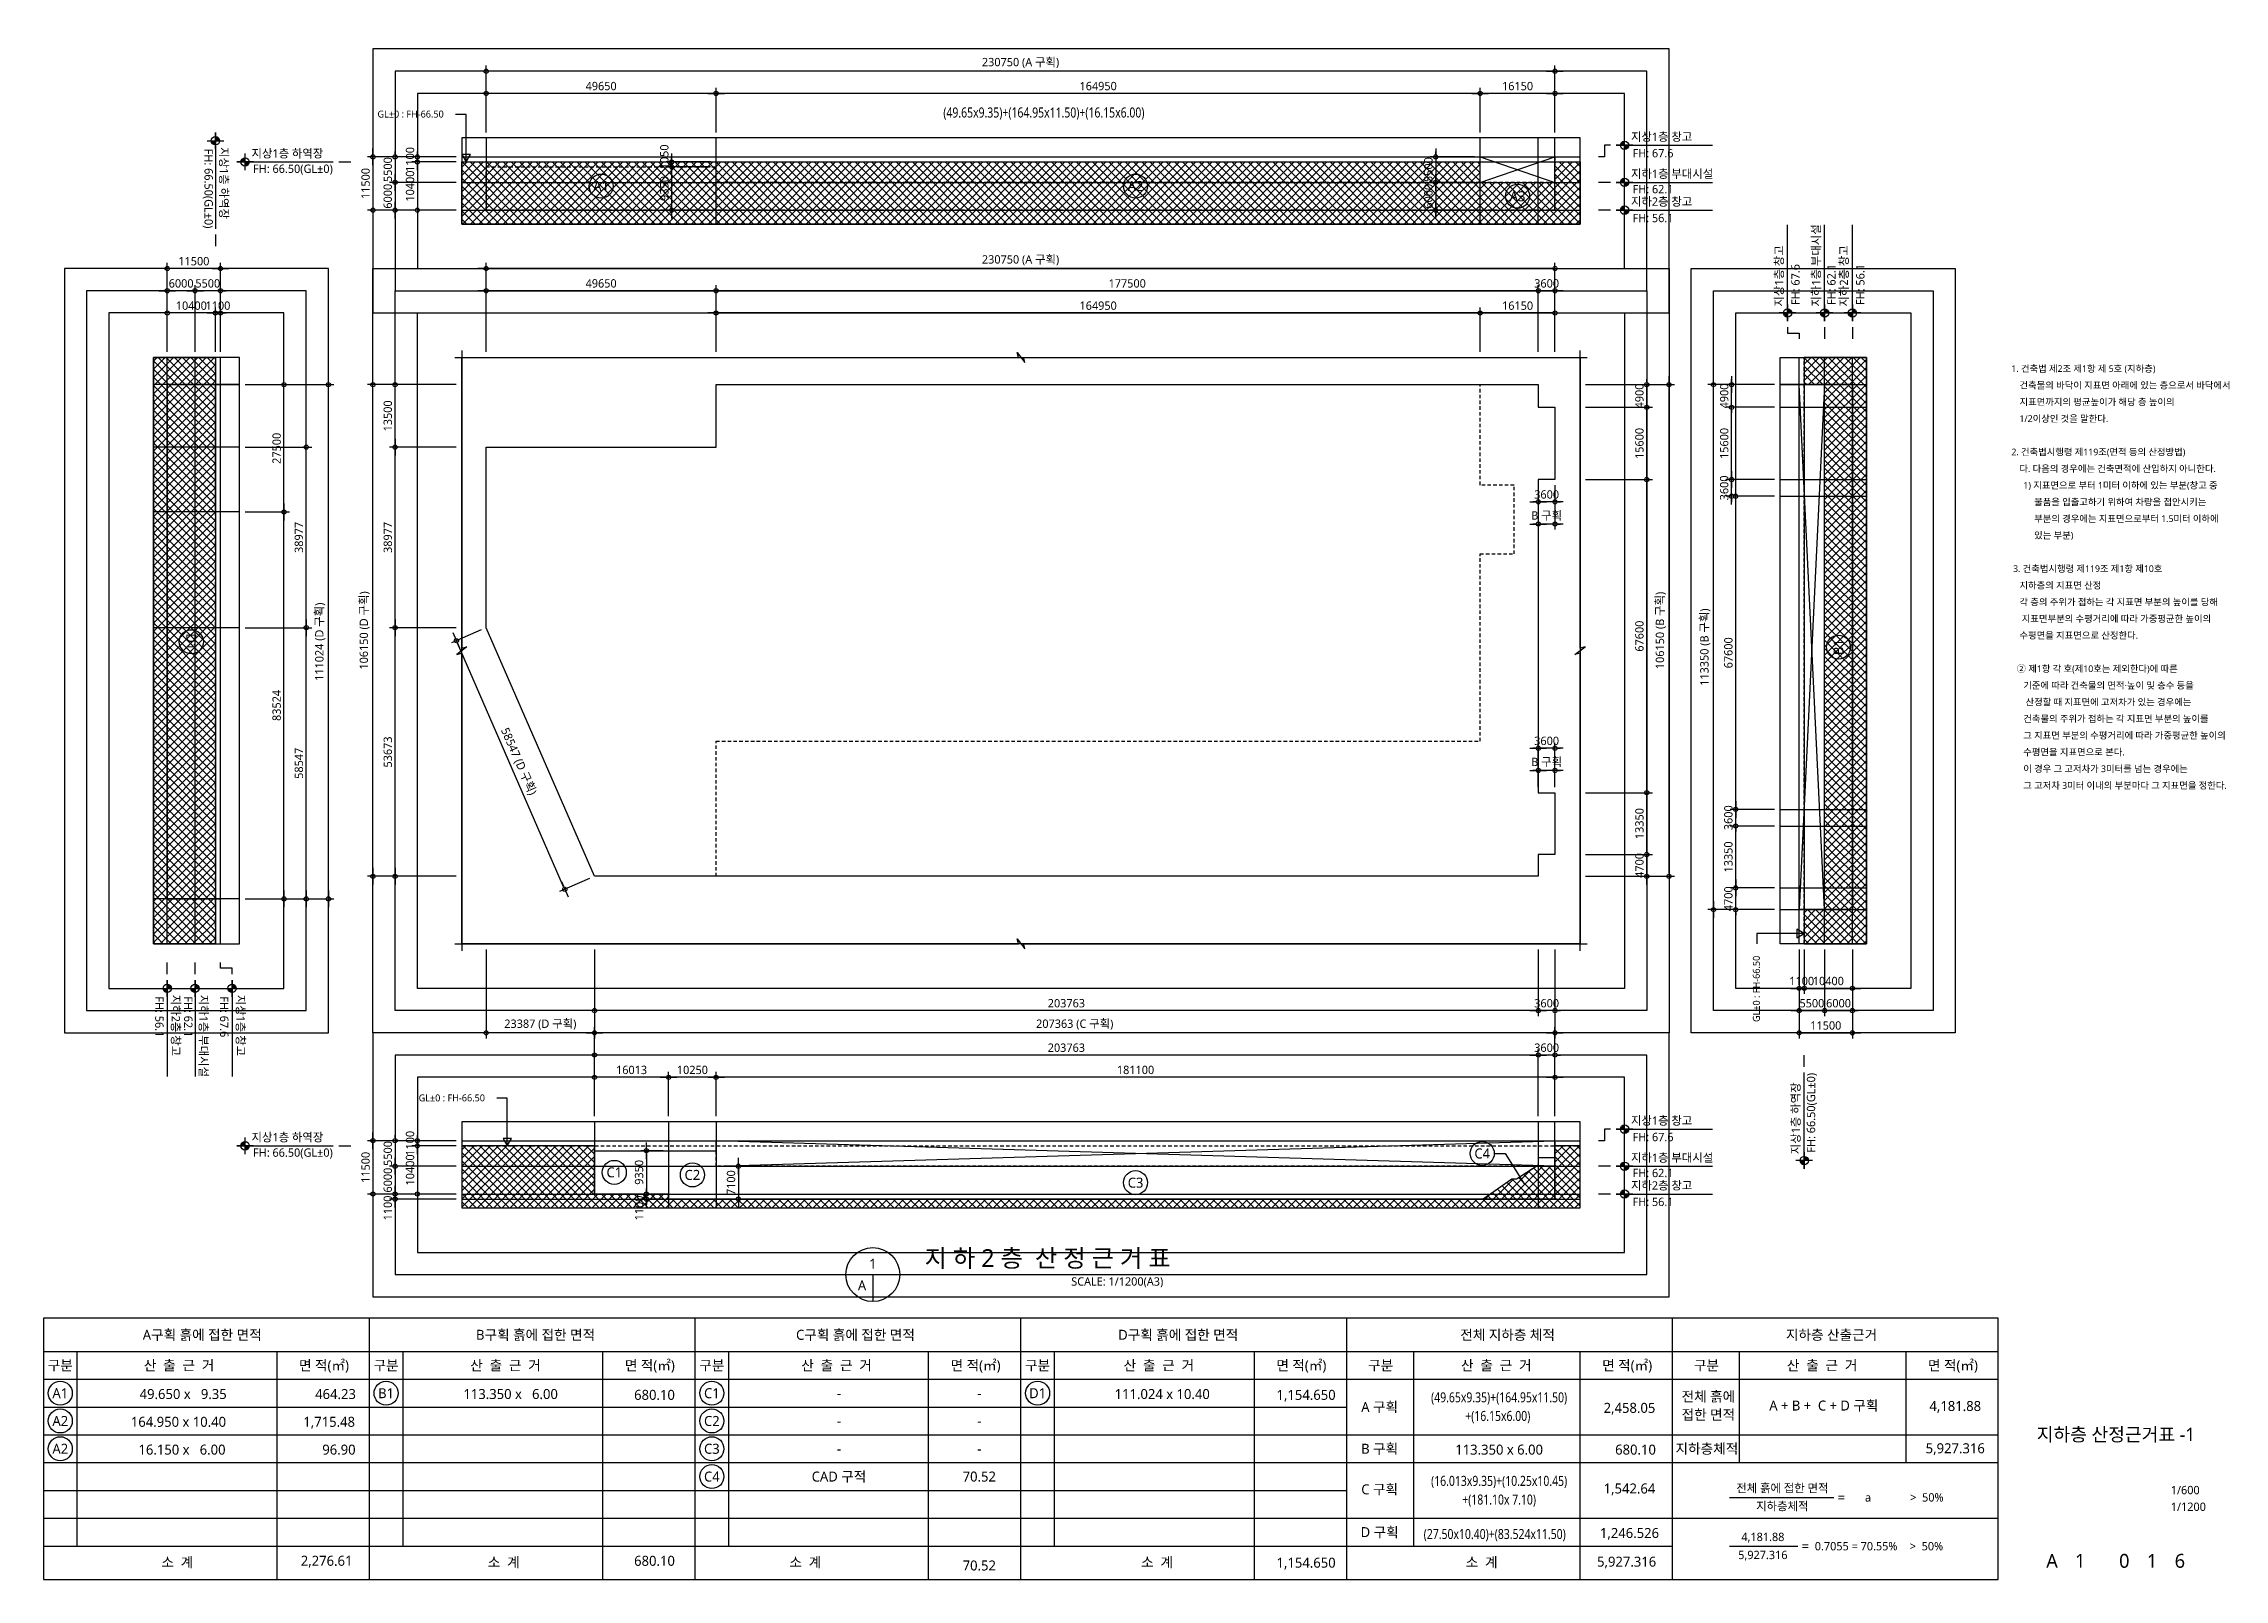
# Model space of a CAD drawing. Header units: millimetres. Extents: x 14000 to 977408, y 8600 to 340156.
# Drawn here: x 14000 to 484808, y 8600 to 340156 of the extents above; entities that cross this region are included whole.
import ezdxf
from ezdxf.enums import TextEntityAlignment as Align

# ---------------------------------------------------------------- set-up
doc = ezdxf.new("R2010")
doc.units = ezdxf.units.MM
doc.header["$LTSCALE"] = 1000
doc.header["$MEASUREMENT"] = 0
doc.header["$PDSIZE"] = -10
doc.linetypes.add('-HID', pattern=[2.5, 1.5, -1])
doc.layers.get('0').update_dxf_attribs({"linetype": 'CONTINUOUS'})
doc.layers.get('Defpoints').update_dxf_attribs({"color": 171, "linetype": 'CONTINUOUS'})
for name, color, linetype in [('AREABOUNDARY', 2, 'CONTINUOUS'), ('cen', 1, 'CONTINUOUS'), ('HAT', 8, 'CONTINUOUS'), ('NDIM', 7, 'CONTINUOUS'), ('SYM', 7, 'CONTINUOUS'), ('TEXT', 3, 'CONTINUOUS'), ('TEXT(AXIS)', 2, 'CONTINUOUS'), ('TEXT(실명)', 3, 'CONTINUOUS'), ('TEXT-TITLE', 6, 'CONTINUOUS'), ('TEXT-기입', 6, 'CONTINUOUS'), ('TEXT-도곽', 7, 'CONTINUOUS'), ('면적산출도(제외면적)', 3, 'CONTINUOUS')]:
    doc.layers.add(name, color=color, linetype=linetype)
doc.styles.add('CGS', font='cgse', dxfattribs={"bigfont": 'cgs'})
doc.styles.add('나눔바른고딕', font='NanumBarunGothic.ttf')
doc.dimstyles.new('NDIM 1200', dxfattribs={"dimscale": 500, "dimtxt": 3, "dimasz": 1, "dimexe": 2, "dimexo": 2, "dimgap": 1, "dimtad": 1, "dimdec": 0, "dimdsep": 46, "dimtxsty": 'CGS', "dimblk": 'DOT0', "dimcen": 1, "dimdle": 8, "dimclrd": 2, "dimclre": 2, "dimclrt": 2, "dimadec": 0, "dimazin": 0, "dimtfac": 1, "dimtdec": 0, "dimtix": 1, "dimtmove": 2, "dimatfit": 3, "dimldrblk": 'DOT0', "dimfxl": 1, "dimtolj": 1, "dimtzin": 0, "dimlwd": -1, "dimlwe": -1, "dimarcsym": 0})
pattern_1 = [(45, (-93106, 565076), (-883.8835, 883.8835), []), (135, (-93106, 565076), (-883.8835, -883.8835), [])]

msp = doc.modelspace()

# ---------------------------------------------------------------- texts
at = {"layer": 'TEXT', "style": '나눔바른고딕'}
for s, height, p in [('1. 건축법 제2조 제1항 제 5호 (지하층)', 1440, (438826.8, 270000)), ('지표면까지의 평균높이가 해당 층 높이의', 1440, (440568, 262800)), ('건축물의 바닥이 지표면 아래에 있는 층으로서 바닥에서', 1440, (440568, 266400)), ('1/2이상인 것을 말한다.', 1440, (440568, 259200)), ('2. 건축법시행령 제119조(면적 등의 산정방법)', 1440, (438826.8, 252000)), ('다. 다음의 경우에는 건축면적에 산입하지 아니한다.', 1440, (440568, 248400)), ('1) 지표면으로 부터 1미터 이하에 있는 부분(창고 중', 1440, (441420.4, 244800)), ('물품을 입출고하기 위하여 차량을 접안시키는', 1440, (443733.6, 241200)), ('부분의 경우에는 지표면으로부터 1.5미터 이하에', 1440, (443733.6, 237600)), ('있는 부분)', 1440, (443733.6, 234000)), ('3. 건축법시행령 제119조 제1항 제10호', 1440, (439198.8, 226800)), ('지하층의 지표면 산정', 1440, (440568, 223200)), ('각 층의 주위가 접하는 각 지표면 부분의 높이를 당해', 1440, (440568, 219600)), (' 지표면부분의 수평거리에 따라 가중평균한 높이의', 1440, (440568, 216000)), ('수평면을 지표면으로 산정한다.', 1440, (440568, 212400)), ('② 제1항 각 호(제10호는 제외한다)에 따른', 1440, (439962.4, 205200)), ('기준에 따라 건축물의 면적·높이 및 층수 등을', 1440, (441386.6, 201600)), (' 산정할 때 지표면에 고저차가 있는 경우에는', 1440, (441386.6, 198000)), ('건축물의 주위가 접하는 각 지표면 부분의 높이를', 1440, (441386.6, 194400)), ('그 지표면 부분의 수평거리에 따라 가중평균한 높이의', 1440, (441386.6, 190800)), ('수평면을 지표면으로 본다.', 1440, (441386.6, 187200)), ('이 경우 그 고저차가 3미터를 넘는 경우에는', 1440, (441386.6, 183600)), ('그 고저차 3미터 이내의 부분마다 그 지표면을 정한다.', 1440, (441386.6, 180000)), ('지 하 2 층  산 정 근 거 표', 3840, (204202.4, 77961.3))]:
    msp.add_text(s, height=height, dxfattribs=at).set_placement(p, align=Align.MIDDLE_LEFT)
for s, p in [('1', (193018.8, 76724.9)), ('A', (190691.5, 72070.4))]:
    msp.add_text(s, height=2160, dxfattribs=at).set_placement(p, align=Align.MIDDLE)
msp.add_text('SCALE: 1/1200(A3)', height=1800, dxfattribs=at).set_placement((255720.9, 73815.9), align=Align.TOP_RIGHT)
at = {"layer": 'TEXT(AXIS)', "style": '나눔바른고딕'}
for s, p in [('지상1층 창고', (356691.2, 319144.9)), ('지상1층 하역장', (58881.8, 315544.9)), ('FH: 67.6', (357033.1, 315604.9)), ('FH: 66.50(GL±0)', (59223.7, 312241.9)), ('지하1층 부대시설', (356691.2, 311144.9)), ('지하2층 창고', (356691.2, 305144.9)), ('FH: 62.1', (357033.1, 307841.9)), ('FH: 56.1', (357033.1, 301604.9)), ('지상1층 창고', (356691.2, 106742.5)), ('지상1층 하역장', (58881.8, 103142.5)), ('FH: 67.6', (357033.1, 103202.6)), ('FH: 66.50(GL±0)', (59223.7, 99839.6)), ('지하1층 부대시설', (356691.2, 98742.5)), ('지하2층 창고', (356691.2, 92742.5)), ('FH: 62.1', (357033.1, 95439.6)), ('FH: 56.1', (357033.1, 89202.6))]:
    msp.add_text(s, height=1800, dxfattribs=at).set_placement(p)
for s, rotation, p in [('FH: 66.50(GL±0)', 270, (48732, 317466.4)), ('지상1층 하역장', 270, (52034.9, 317808.3)), ('지하1층 부대시설', 90, (397565.1, 283381.2)), ('지상1층 창고', 90, (389565.1, 283381.2)), ('FH: 67.6', 90, (393105, 283723.1)), ('FH: 62.1', 90, (400868, 283723.1)), ('지하2층 창고', 90, (403565.1, 283381.2)), ('FH: 56.1', 90, (407105, 283723.1)), ('FH: 56.1', 270, (38095, 134474.6)), ('지하2층 창고', 270, (41634.9, 134816.5)), ('FH: 62.1', 270, (44332, 134474.6)), ('지하1층 부대시설', 270, (47634.9, 134816.5)), ('FH: 67.6', 270, (52095, 134474.6)), ('지상1층 창고', 270, (55634.9, 134816.5)), ('FH: 66.50(GL±0)', 90, (396468, 100731.3)), ('지상1층 하역장', 90, (393165.1, 100389.4))]:
    msp.add_text(s, height=1800, rotation=rotation, dxfattribs=at).set_placement(p)
for s, p in [('A구획 흙에 접한 면적', (48241.9, 61400)), ('B구획 흙에 접한 면적', (120211.8, 61400)), ('C구획 흙에 접한 면적', (189271.8, 61400)), ('D구획 흙에 접한 면적', (258955.6, 61400)), ('전체 지하층 체적', (330057.6, 61400)), ('지하층 산출근거', (399998.9, 61400))]:
    msp.add_text(s, height=2160, dxfattribs=at).set_placement(p, align=Align.MIDDLE_CENTER)
at = {"layer": 'TEXT(실명)', "style": '나눔바른고딕'}
for s, height, p in [('GL±0 : FH-66.50', 1500, (86083.6, 324944.1)), ('GL±0 : FH-66.50', 1500, (94976.8, 112541.8)), ('=', 2160, (401323.3, 26300)), ('a', 1800, (407220.2, 26300)), ('>  50%%%', 1800, (416986.7, 26300)), ('=', 2160, (393556.7, 15770.6)), ('0.7055 = 70.55%%% ', 1800, (396385.8, 15770.6)), ('>  50%%%', 1800, (416894.4, 15770.6))]:
    msp.add_text(s, height=height, dxfattribs=at).set_placement(p, align=Align.MIDDLE_LEFT)
at = {"layer": 'TEXT(실명)', "style": '나눔바른고딕', "width": 0.8}
for s, p in [('(49.65x9.35)+(164.95x11.50)+(16.15x6.00) ', (230241.5, 325284.5)), ('(49.65x9.35)+(164.95x11.50)', (328231.3, 47908.7)), ('+(16.15x6.00) ', (328231.3, 43882.7)), ('(16.013x9.35)+(10.25x10.45)', (328231.3, 29869.4)), ('+(181.10x 7.10)', (328231.3, 25835.1)), ('(27.50x10.40)+(83.524x11.50)', (327280.6, 18393.7))]:
    msp.add_text(s, height=2160, dxfattribs=at).set_placement(p, align=Align.MIDDLE_CENTER)
at = {"layer": 'TEXT(실명)', "style": '나눔바른고딕'}
for s, height, p in [('A1', 2160, (134365, 309400)), ('A2', 2160, (249740, 309400)), ('A3', 2160, (332215, 307200)), ('C4', 2160, (324585.5, 100547.7)), ('C1', 2160, (137205.4, 96472.7)), ('C2', 2160, (154065, 95922.7)), ('C3', 2160, (249740, 94247.7)), ('구분', 2160, (17600, 54800)), ('산  출  근  거', 2160, (43238.7, 54800)), ('면 적(㎡)', 2160, (74536.8, 54800)), ('구분', 2160, (87933.3, 54800)), ('산  출  근  거', 2160, (113713, 54800)), ('면 적(㎡)', 2160, (144870.1, 54800)), ('구분', 2160, (158266.7, 54800)), ('산  출  근  거', 2160, (185195.5, 54800)), ('면 적(㎡)', 2160, (215203.5, 54800)), ('구분', 2160, (228600, 54800)), ('산  출  근  거', 2160, (254772.4, 54800)), ('면 적(㎡)', 2160, (285536.8, 54800)), ('구분', 2160, (302661.3, 54800)), ('산  출  근  거', 2160, (327621.3, 54800)), ('면 적(㎡)', 2160, (355870.1, 54800)), ('구분', 2160, (372994.7, 54800)), ('산  출  근  거', 2160, (397954.6, 54800)), ('면 적(㎡)', 2160, (426203.5, 54800)), ('A1', 2160, (17600, 48800)), ('49.650 x   9.35 ', 2160, (44493.7, 48617.3)), ('464.23', 2160, (77024.6, 48617.3)), ('B1', 2160, (87933.3, 48800)), ('113.350 x   6.00', 2160, (114827, 48617.3)), ('680.10', 2160, (145886.6, 48437.6)), ('C1', 2160, (158266.7, 48800)), ('-', 2160, (185713.5, 48800)), ('-', 2160, (216004.4, 48800)), ('D1', 2160, (228600, 48800)), ('111.024 x 10.40', 2160, (255493.7, 48617.3)), ('1,154.650', 2160, (286553.3, 48437.6)), ('A 구획', 2160, (302437.6, 45813.8)), ('전체 흙에', 2160, (373407.7, 48089.7)), ('A + B +  C + D 구획', 2160, (398333.3, 46129.4)), ('4,181.88', 2160, (426706.1, 46026.6)), ('A2', 2160, (17600, 42800)), ('164.950 x 10.40 ', 2160, (43477.1, 42617.3)), ('1,715.48', 2160, (75643.9, 42617.3)), ('C2', 2160, (158266.7, 42800)), ('-', 2160, (185713.5, 42800)), ('-', 2160, (216004.4, 42800)), ('2,458.05', 2160, (356372.8, 45631.1)), ('접한 면적', 2160, (373407.7, 44139.8)), ('A2', 2160, (17600, 36800)), ('16.150 x   6.00 ', 2160, (44246, 36617.3)), ('96.90', 2160, (77757.9, 36617.3)), ('C3', 2160, (158266.7, 36800)), ('B 구획', 2160, (302437.6, 36800)), ('113.350 x 6.00', 2160, (328231.3, 36617.3)), ('680.10', 2160, (357677.2, 36617.3)), ('지하층체적', 2160, (373088, 36805.7)), ('5,927.316', 2160, (426706.1, 36907.6)), ('-', 2160, (185713.5, 36800)), ('-', 2160, (216004.4, 36800)), ('C4', 2160, (158266.7, 30800)), ('CAD 구적', 2160, (185713.5, 30800)), ('70.52', 2160, (216004.4, 30800)), ('C 구획', 2160, (302437.6, 28032.7)), ('1,542.64', 2160, (356372.8, 28224)), ('전체 흙에 접한 면적', 1800, (389378.4, 28299.5)), ('지하층체적', 1800, (389378.4, 24410)), ('D 구획', 2160, (302437.6, 18800)), ('1,246.526', 2160, (356372.8, 18617.3)), ('5,927.316', 1800, (385169.5, 13880.7)), ('4,181.88', 1800, (385169.5, 17770.1)), ('소  계', 2160, (42855.4, 12298.1)), ('소  계', 2160, (113329.7, 12298.1)), ('680.10', 2160, (145886.6, 12607.5)), ('소  계', 2160, (178434.4, 12298.1)), ('70.52', 2160, (216004.4, 11600)), ('소  계', 2160, (254389.1, 12298.1)), ('1,154.650', 2160, (286553.3, 12201.7)), ('소  계', 2160, (324455.7, 12298.1))]:
    msp.add_text(s, height=height, dxfattribs=at).set_placement(p, align=Align.MIDDLE_CENTER)
for s, rotation, p in [('D1', 270, (45890, 211025.1)), ('B1', 90, (401510, 209862.2))]:
    msp.add_text(s, height=2160, rotation=rotation, dxfattribs=at).set_placement(p, align=Align.MIDDLE_CENTER)
msp.add_text('GL±0 : FH-66.50', height=1500, rotation=90, dxfattribs=at).set_placement((383765.9, 128930.9), align=Align.MIDDLE_LEFT)
at = {"layer": 'TEXT(실명)', "ltscale": 0.1, "style": '나눔바른고딕'}
for s, p in [('2,276.61', (69514.4, 11537.3)), ('5,927.316', (349370, 11348.3))]:
    msp.add_text(s, height=2160, dxfattribs=at).set_placement(p)
at = {"layer": 'TEXT-TITLE', "style": '나눔바른고딕'}
msp.add_text('지하층 산정근거표 -1', height=2880, dxfattribs=at).set_placement((461400, 39885.9), align=Align.MIDDLE_CENTER)
at = {"layer": 'TEXT-기입', "style": '나눔바른고딕'}
for s, p in [('1/600', (473239.4, 26438.3)), ('1/1200', (473239.4, 22838.3))]:
    msp.add_text(s, height=1800, dxfattribs=at).set_placement(p, align=Align.BOTTOM_LEFT)
for s, p in [('0', (463200, 12600)), ('6', (475200, 12600)), ('A', (447600, 12600)), ('1', (453675.4, 12600)), ('1', (469200, 12600))]:
    msp.add_text(s, height=3000, dxfattribs=at).set_placement(p, align=Align.MIDDLE_CENTER)

# ---------------------------------------------------------------- blocks, each defined once
blk = doc.blocks.new('DOT0')
blk.add_line((-3, 0), (3, 0))
at = {"color": 6}
blk.add_circle((0, 0), 0.75, dxfattribs=at)
blk = doc.blocks.new('*D6')
at = {"layer": 'Defpoints', "color": 0, "ltscale": 0.4, "transparency": 16777216}
for p in [(109540, 286800), (109540, 272400), (159190, 272400)]:
    blk.add_point(p, dxfattribs=at)
at = {"layer": 'NDIM', "ltscale": 0.4, "transparency": 16777216}
for p, q in [((109540, 273600), (109540, 288000)), ((159190, 273600), (159190, 288000)), ((158590, 286800), (110140, 286800))]:
    blk.add_line(p, q, dxfattribs=at)
at = {"layer": 'NDIM', "ltscale": 0.4, "transparency": 16777216, "xscale": 600, "yscale": 600, "zscale": 600, "rotation": 180}
blk.add_blockref('DOT0', (109540, 286800), dxfattribs=at)
at = {"layer": 'NDIM', "ltscale": 0.4, "transparency": 16777216, "xscale": 600, "yscale": 600, "zscale": 600}
blk.add_blockref('DOT0', (159190, 286800), dxfattribs=at)
at = {"layer": 'NDIM', "ltscale": 0.4, "transparency": 16777216, "insert": (134365, 288379), "char_height": 1800, "attachment_point": 5, "style": '나눔바른고딕'}
blk.add_mtext('\\A1;49650', dxfattribs=at)
blk = doc.blocks.new('*D7')
at = {"layer": 'Defpoints', "color": 0, "ltscale": 0.4, "transparency": 16777216}
for p in [(159190, 286800), (159190, 272400), (336690, 272400)]:
    blk.add_point(p, dxfattribs=at)
at = {"layer": 'NDIM', "ltscale": 0.4, "transparency": 16777216}
for p, q in [((159190, 273600), (159190, 288000)), ((336690, 273600), (336690, 288000)), ((336090, 286800), (159790, 286800))]:
    blk.add_line(p, q, dxfattribs=at)
at = {"layer": 'NDIM', "ltscale": 0.4, "transparency": 16777216, "xscale": 600, "yscale": 600, "zscale": 600, "rotation": 180}
blk.add_blockref('DOT0', (159190, 286800), dxfattribs=at)
at = {"layer": 'NDIM', "ltscale": 0.4, "transparency": 16777216, "xscale": 600, "yscale": 600, "zscale": 600}
blk.add_blockref('DOT0', (336690, 286800), dxfattribs=at)
at = {"layer": 'NDIM', "ltscale": 0.4, "transparency": 16777216, "insert": (247940, 288377), "char_height": 1800, "attachment_point": 5, "style": '나눔바른고딕'}
blk.add_mtext('\\A1;177500', dxfattribs=at)
blk = doc.blocks.new('*D8')
at = {"layer": 'Defpoints', "color": 0, "ltscale": 0.4, "transparency": 16777216}
for p in [(336690, 286800), (336690, 272400), (340290, 272400)]:
    blk.add_point(p, dxfattribs=at)
at = {"layer": 'NDIM', "ltscale": 0.4, "transparency": 16777216}
for p, q in [((336690, 273600), (336690, 288000)), ((340290, 273600), (340290, 288000)), ((336090, 286800), (335490, 286800)), ((340290, 286800), (336690, 286800)), ((340890, 286800), (341490, 286800))]:
    blk.add_line(p, q, dxfattribs=at)
at = {"layer": 'NDIM', "ltscale": 0.4, "transparency": 16777216, "xscale": 600, "yscale": 600, "zscale": 600}
blk.add_blockref('DOT0', (336690, 286800), dxfattribs=at)
at = {"layer": 'NDIM', "ltscale": 0.4, "transparency": 16777216, "xscale": 600, "yscale": 600, "zscale": 600, "rotation": 180}
blk.add_blockref('DOT0', (340290, 286800), dxfattribs=at)
at = {"layer": 'NDIM', "ltscale": 0.4, "transparency": 16777216, "insert": (338490, 288379), "char_height": 1800, "attachment_point": 5, "style": '나눔바른고딕'}
blk.add_mtext('\\A1;3600', dxfattribs=at)
blk = doc.blocks.new('*D9')
at = {"layer": 'Defpoints', "color": 0, "ltscale": 0.4, "transparency": 16777216}
for p in [(109540, 291600), (109540, 272400), (340290, 272400)]:
    blk.add_point(p, dxfattribs=at)
at = {"layer": 'NDIM', "ltscale": 0.4, "transparency": 16777216}
for p, q in [((109540, 273600), (109540, 292800)), ((340290, 273600), (340290, 292800)), ((339690, 291600), (110140, 291600))]:
    blk.add_line(p, q, dxfattribs=at)
at = {"layer": 'NDIM', "ltscale": 0.4, "transparency": 16777216, "xscale": 600, "yscale": 600, "zscale": 600, "rotation": 180}
blk.add_blockref('DOT0', (109540, 291600), dxfattribs=at)
at = {"layer": 'NDIM', "ltscale": 0.4, "transparency": 16777216, "xscale": 600, "yscale": 600, "zscale": 600}
blk.add_blockref('DOT0', (340290, 291600), dxfattribs=at)
at = {"layer": 'NDIM', "ltscale": 0.4, "transparency": 16777216, "insert": (224915, 293368), "char_height": 1800, "attachment_point": 5, "style": '나눔바른고딕'}
blk.add_mtext('\\A1;230750 (A 구획)', dxfattribs=at)
blk = doc.blocks.new('*D12')
at = {"layer": 'Defpoints', "color": 0, "ltscale": 0.4, "transparency": 16777216}
for p in [(109540, 145798), (132927, 145798), (109540, 126598)]:
    blk.add_point(p, dxfattribs=at)
at = {"layer": 'NDIM', "ltscale": 0.4, "transparency": 16777216}
for p, q in [((109540, 144598), (109540, 125398)), ((132927, 144598), (132927, 125398)), ((132327, 126598), (110140, 126598))]:
    blk.add_line(p, q, dxfattribs=at)
at = {"layer": 'NDIM', "ltscale": 0.4, "transparency": 16777216, "xscale": 600, "yscale": 600, "zscale": 600, "rotation": 180}
blk.add_blockref('DOT0', (109540, 126598), dxfattribs=at)
at = {"layer": 'NDIM', "ltscale": 0.4, "transparency": 16777216, "xscale": 600, "yscale": 600, "zscale": 600}
blk.add_blockref('DOT0', (132927, 126598), dxfattribs=at)
at = {"layer": 'NDIM', "ltscale": 0.4, "transparency": 16777216, "insert": (121233, 128366), "char_height": 1800, "attachment_point": 5, "style": '나눔바른고딕'}
blk.add_mtext('\\A1;23387 (D 구획)', dxfattribs=at)
blk = doc.blocks.new('*D10')
at = {"layer": 'Defpoints', "color": 0, "ltscale": 0.4, "transparency": 16777216}
for p in [(336690, 145798), (340290, 145798), (336690, 131398)]:
    blk.add_point(p, dxfattribs=at)
at = {"layer": 'NDIM', "ltscale": 0.4, "transparency": 16777216}
for p, q in [((336690, 144598), (336690, 130198)), ((340290, 144598), (340290, 130198)), ((336090, 131398), (335490, 131398)), ((340290, 131398), (336690, 131398)), ((340890, 131398), (341490, 131398))]:
    blk.add_line(p, q, dxfattribs=at)
at = {"layer": 'NDIM', "ltscale": 0.4, "transparency": 16777216, "xscale": 600, "yscale": 600, "zscale": 600}
blk.add_blockref('DOT0', (336690, 131398), dxfattribs=at)
at = {"layer": 'NDIM', "ltscale": 0.4, "transparency": 16777216, "xscale": 600, "yscale": 600, "zscale": 600, "rotation": 180}
blk.add_blockref('DOT0', (340290, 131398), dxfattribs=at)
at = {"layer": 'NDIM', "ltscale": 0.4, "transparency": 16777216, "insert": (338490, 132976), "char_height": 1800, "attachment_point": 5, "style": '나눔바른고딕'}
blk.add_mtext('\\A1;3600', dxfattribs=at)
blk = doc.blocks.new('*D11')
at = {"layer": 'Defpoints', "color": 0, "ltscale": 0.4, "transparency": 16777216}
for p in [(132927, 145798), (336690, 145798), (132927, 131398)]:
    blk.add_point(p, dxfattribs=at)
at = {"layer": 'NDIM', "ltscale": 0.4, "transparency": 16777216}
for p, q in [((132927, 144598), (132927, 130198)), ((336690, 144598), (336690, 130198)), ((336090, 131398), (133527, 131398))]:
    blk.add_line(p, q, dxfattribs=at)
at = {"layer": 'NDIM', "ltscale": 0.4, "transparency": 16777216, "xscale": 600, "yscale": 600, "zscale": 600, "rotation": 180}
blk.add_blockref('DOT0', (132927, 131398), dxfattribs=at)
at = {"layer": 'NDIM', "ltscale": 0.4, "transparency": 16777216, "xscale": 600, "yscale": 600, "zscale": 600}
blk.add_blockref('DOT0', (336690, 131398), dxfattribs=at)
at = {"layer": 'NDIM', "ltscale": 0.4, "transparency": 16777216, "insert": (234808, 132976), "char_height": 1800, "attachment_point": 5, "style": '나눔바른고딕'}
blk.add_mtext('\\A1;203763', dxfattribs=at)
blk = doc.blocks.new('*D13')
at = {"layer": 'Defpoints', "color": 0, "ltscale": 0.4, "transparency": 16777216}
for p in [(89890, 266537), (104290, 266537), (104290, 253037)]:
    blk.add_point(p, dxfattribs=at)
at = {"layer": 'NDIM', "ltscale": 0.4, "transparency": 16777216}
for p, q in [((103090, 266537), (88690, 266537)), ((89890, 253637), (89890, 265937)), ((103090, 253037), (88690, 253037))]:
    blk.add_line(p, q, dxfattribs=at)
at = {"layer": 'NDIM', "ltscale": 0.4, "transparency": 16777216, "xscale": 600, "yscale": 600, "zscale": 600}
for p, rotation in [((89890, 266537), 90), ((89890, 253037), 270)]:
    blk.add_blockref('DOT0', p, dxfattribs=dict(at, rotation=rotation))
at = {"layer": 'NDIM', "ltscale": 0.4, "transparency": 16777216, "insert": (88311, 259787), "char_height": 1800, "attachment_point": 5, "rotation": 90, "style": '나눔바른고딕'}
blk.add_mtext('\\A1;13500', dxfattribs=at)
blk = doc.blocks.new('*D14')
at = {"layer": 'Defpoints', "color": 0, "ltscale": 0.4, "transparency": 16777216}
for p in [(89890, 253037), (104290, 253037), (104290, 214060)]:
    blk.add_point(p, dxfattribs=at)
at = {"layer": 'NDIM', "ltscale": 0.4, "transparency": 16777216}
for p, q in [((103090, 253037), (88690, 253037)), ((89890, 214660), (89890, 252437)), ((103090, 214060), (88690, 214060))]:
    blk.add_line(p, q, dxfattribs=at)
at = {"layer": 'NDIM', "ltscale": 0.4, "transparency": 16777216, "xscale": 600, "yscale": 600, "zscale": 600}
for p, rotation in [((89890, 253037), 90), ((89890, 214060), 270)]:
    blk.add_blockref('DOT0', p, dxfattribs=dict(at, rotation=rotation))
at = {"layer": 'NDIM', "ltscale": 0.4, "transparency": 16777216, "insert": (88315, 233549), "char_height": 1800, "attachment_point": 5, "rotation": 90, "style": '나눔바른고딕'}
blk.add_mtext('\\A1;38977', dxfattribs=at)
blk = doc.blocks.new('*D15')
at = {"layer": 'Defpoints', "color": 0, "ltscale": 0.4, "transparency": 16777216}
for p in [(85090, 266537), (104290, 266537), (104290, 160387)]:
    blk.add_point(p, dxfattribs=at)
at = {"layer": 'NDIM', "ltscale": 0.4, "transparency": 16777216}
for p, q in [((103090, 266537), (83890, 266537)), ((85090, 160987), (85090, 265937)), ((103090, 160387), (83890, 160387))]:
    blk.add_line(p, q, dxfattribs=at)
at = {"layer": 'NDIM', "ltscale": 0.4, "transparency": 16777216, "xscale": 600, "yscale": 600, "zscale": 600}
for p, rotation in [((85090, 266537), 90), ((85090, 160387), 270)]:
    blk.add_blockref('DOT0', p, dxfattribs=dict(at, rotation=rotation))
at = {"layer": 'NDIM', "ltscale": 0.4, "transparency": 16777216, "insert": (83322, 213462), "char_height": 1800, "attachment_point": 5, "rotation": 90, "style": '나눔바른고딕'}
blk.add_mtext('\\A1;106150 (D 구획)', dxfattribs=at)
blk = doc.blocks.new('*D16')
at = {"layer": 'Defpoints', "color": 0, "ltscale": 0.4, "transparency": 16777216}
for p in [(89890, 214060), (104290, 214060), (104290, 160387)]:
    blk.add_point(p, dxfattribs=at)
at = {"layer": 'NDIM', "ltscale": 0.4, "transparency": 16777216}
for p, q in [((103090, 214060), (88690, 214060)), ((89890, 160987), (89890, 213460)), ((103090, 160387), (88690, 160387))]:
    blk.add_line(p, q, dxfattribs=at)
at = {"layer": 'NDIM', "ltscale": 0.4, "transparency": 16777216, "xscale": 600, "yscale": 600, "zscale": 600}
for p, rotation in [((89890, 214060), 90), ((89890, 160387), 270)]:
    blk.add_blockref('DOT0', p, dxfattribs=dict(at, rotation=rotation))
at = {"layer": 'NDIM', "ltscale": 0.4, "transparency": 16777216, "insert": (88315, 187224), "char_height": 1800, "attachment_point": 5, "rotation": 90, "style": '나눔바른고딕'}
blk.add_mtext('\\A1;53673', dxfattribs=at)
blk = doc.blocks.new('*D18')
at = {"layer": 'Defpoints', "color": 0, "ltscale": 0.4, "transparency": 16777216}
for p in [(345710, 266537), (360110, 266537), (345710, 261637)]:
    blk.add_point(p, dxfattribs=at)
at = {"layer": 'NDIM', "ltscale": 0.4, "transparency": 16777216}
for p, q in [((346910, 266537), (361310, 266537)), ((360110, 267137), (360110, 267737)), ((360110, 261637), (360110, 266537)), ((346910, 261637), (361310, 261637)), ((360110, 261037), (360110, 260437))]:
    blk.add_line(p, q, dxfattribs=at)
at = {"layer": 'NDIM', "ltscale": 0.4, "transparency": 16777216, "xscale": 600, "yscale": 600, "zscale": 600}
for p, rotation in [((360110, 266537), 270), ((360110, 261637), 90)]:
    blk.add_blockref('DOT0', p, dxfattribs=dict(at, rotation=rotation))
at = {"layer": 'NDIM', "ltscale": 0.4, "transparency": 16777216, "insert": (358531, 264087), "char_height": 1800, "attachment_point": 5, "rotation": 90, "style": '나눔바른고딕'}
blk.add_mtext('\\A1;4900', dxfattribs=at)
blk = doc.blocks.new('*D19')
at = {"layer": 'Defpoints', "color": 0, "ltscale": 0.4, "transparency": 16777216}
for p in [(345710, 261637), (360110, 261637), (345710, 246037)]:
    blk.add_point(p, dxfattribs=at)
at = {"layer": 'NDIM', "ltscale": 0.4, "transparency": 16777216}
for p, q in [((346910, 261637), (361310, 261637)), ((360110, 246637), (360110, 261037)), ((346910, 246037), (361310, 246037))]:
    blk.add_line(p, q, dxfattribs=at)
at = {"layer": 'NDIM', "ltscale": 0.4, "transparency": 16777216, "xscale": 600, "yscale": 600, "zscale": 600}
for p, rotation in [((360110, 261637), 90), ((360110, 246037), 270)]:
    blk.add_blockref('DOT0', p, dxfattribs=dict(at, rotation=rotation))
at = {"layer": 'NDIM', "ltscale": 0.4, "transparency": 16777216, "insert": (358531, 253837), "char_height": 1800, "attachment_point": 5, "rotation": 90, "style": '나눔바른고딕'}
blk.add_mtext('\\A1;15600', dxfattribs=at)
blk = doc.blocks.new('*D17')
at = {"layer": 'Defpoints', "color": 0, "ltscale": 0.4, "transparency": 16777216}
for p in [(345710, 246037), (360110, 246037), (345710, 178437)]:
    blk.add_point(p, dxfattribs=at)
at = {"layer": 'NDIM', "ltscale": 0.4, "transparency": 16777216}
for p, q in [((346910, 246037), (361310, 246037)), ((360110, 179037), (360110, 245437)), ((346910, 178437), (361310, 178437))]:
    blk.add_line(p, q, dxfattribs=at)
at = {"layer": 'NDIM', "ltscale": 0.4, "transparency": 16777216, "xscale": 600, "yscale": 600, "zscale": 600}
for p, rotation in [((360110, 246037), 90), ((360110, 178437), 270)]:
    blk.add_blockref('DOT0', p, dxfattribs=dict(at, rotation=rotation))
at = {"layer": 'NDIM', "ltscale": 0.4, "transparency": 16777216, "insert": (358531, 212237), "char_height": 1800, "attachment_point": 5, "rotation": 90, "style": '나눔바른고딕'}
blk.add_mtext('\\A1;67600', dxfattribs=at)
blk = doc.blocks.new('*D20')
at = {"layer": 'Defpoints', "color": 0, "ltscale": 0.4, "transparency": 16777216}
for p in [(345710, 178437), (360110, 178437), (345710, 165087)]:
    blk.add_point(p, dxfattribs=at)
at = {"layer": 'NDIM', "ltscale": 0.4, "transparency": 16777216}
for p, q in [((346910, 178437), (361310, 178437)), ((360110, 165687), (360110, 177837)), ((346910, 165087), (361310, 165087))]:
    blk.add_line(p, q, dxfattribs=at)
at = {"layer": 'NDIM', "ltscale": 0.4, "transparency": 16777216, "xscale": 600, "yscale": 600, "zscale": 600}
for p, rotation in [((360110, 178437), 90), ((360110, 165087), 270)]:
    blk.add_blockref('DOT0', p, dxfattribs=dict(at, rotation=rotation))
at = {"layer": 'NDIM', "ltscale": 0.4, "transparency": 16777216, "insert": (358531, 171762), "char_height": 1800, "attachment_point": 5, "rotation": 90, "style": '나눔바른고딕'}
blk.add_mtext('\\A1;13350', dxfattribs=at)
blk = doc.blocks.new('*D21')
at = {"layer": 'Defpoints', "color": 0, "ltscale": 0.4, "transparency": 16777216}
for p in [(345710, 165087), (360110, 165087), (345710, 160387)]:
    blk.add_point(p, dxfattribs=at)
at = {"layer": 'NDIM', "ltscale": 0.4, "transparency": 16777216}
for p, q in [((346910, 165087), (361310, 165087)), ((360110, 165687), (360110, 166287)), ((360110, 160387), (360110, 165087)), ((346910, 160387), (361310, 160387)), ((360110, 159787), (360110, 159187))]:
    blk.add_line(p, q, dxfattribs=at)
at = {"layer": 'NDIM', "ltscale": 0.4, "transparency": 16777216, "xscale": 600, "yscale": 600, "zscale": 600}
for p, rotation in [((360110, 165087), 270), ((360110, 160387), 90)]:
    blk.add_blockref('DOT0', p, dxfattribs=dict(at, rotation=rotation))
at = {"layer": 'NDIM', "ltscale": 0.4, "transparency": 16777216, "insert": (358533, 162737), "char_height": 1800, "attachment_point": 5, "rotation": 90, "style": '나눔바른고딕'}
blk.add_mtext('\\A1;4700', dxfattribs=at)
blk = doc.blocks.new('*D22')
at = {"layer": 'Defpoints', "color": 0, "ltscale": 0.4, "transparency": 16777216}
for p in [(336690, 188037), (336690, 178437), (340290, 178437)]:
    blk.add_point(p, dxfattribs=at)
at = {"layer": 'NDIM', "ltscale": 0.4, "transparency": 16777216}
for p, q in [((336690, 179637), (336690, 189237)), ((340290, 179637), (340290, 189237)), ((336090, 188037), (335490, 188037)), ((340290, 188037), (336690, 188037)), ((340890, 188037), (341490, 188037))]:
    blk.add_line(p, q, dxfattribs=at)
at = {"layer": 'NDIM', "ltscale": 0.4, "transparency": 16777216, "xscale": 600, "yscale": 600, "zscale": 600}
blk.add_blockref('DOT0', (336690, 188037), dxfattribs=at)
at = {"layer": 'NDIM', "ltscale": 0.4, "transparency": 16777216, "xscale": 600, "yscale": 600, "zscale": 600, "rotation": 180}
blk.add_blockref('DOT0', (340290, 188037), dxfattribs=at)
at = {"layer": 'NDIM', "ltscale": 0.4, "transparency": 16777216, "insert": (338490, 189616), "char_height": 1800, "attachment_point": 5, "style": '나눔바른고딕'}
blk.add_mtext('\\A1;3600', dxfattribs=at)
blk = doc.blocks.new('*D23')
at = {"layer": 'Defpoints', "color": 0, "ltscale": 0.4, "transparency": 16777216}
for p in [(336690, 246037), (340290, 246037), (336690, 236437)]:
    blk.add_point(p, dxfattribs=at)
at = {"layer": 'NDIM', "ltscale": 0.4, "transparency": 16777216}
for p, q in [((336690, 244837), (336690, 235237)), ((340290, 244837), (340290, 235237)), ((336090, 236437), (335490, 236437)), ((340290, 236437), (336690, 236437)), ((340890, 236437), (341490, 236437))]:
    blk.add_line(p, q, dxfattribs=at)
at = {"layer": 'NDIM', "ltscale": 0.4, "transparency": 16777216, "xscale": 600, "yscale": 600, "zscale": 600}
blk.add_blockref('DOT0', (336690, 236437), dxfattribs=at)
at = {"layer": 'NDIM', "ltscale": 0.4, "transparency": 16777216, "xscale": 600, "yscale": 600, "zscale": 600, "rotation": 180}
blk.add_blockref('DOT0', (340290, 236437), dxfattribs=at)
at = {"layer": 'NDIM', "ltscale": 0.4, "transparency": 16777216, "insert": (338490, 238188), "char_height": 1800, "attachment_point": 5, "style": '나눔바른고딕'}
blk.add_mtext('\\A1;B 구획', dxfattribs=at)
blk = doc.blocks.new('*D24')
at = {"layer": 'Defpoints', "color": 0, "ltscale": 0.4, "transparency": 16777216}
for p in [(109540, 214060), (103123, 211264), (132927, 160387)]:
    blk.add_point(p, dxfattribs=at)
at = {"layer": 'NDIM', "ltscale": 0.4, "transparency": 16777216}
for p, q in [((108440, 213581), (102023, 210785)), ((126270, 158141), (103362, 210714)), ((131827, 159908), (125409, 157112))]:
    blk.add_line(p, q, dxfattribs=at)
at = {"layer": 'NDIM', "ltscale": 0.4, "transparency": 16777216, "xscale": 600, "yscale": 600, "zscale": 600}
for p, rotation in [((103123, 211264), 113.5440013246664), ((126509, 157591), 293.5440013246664)]:
    blk.add_blockref('DOT0', p, dxfattribs=dict(at, rotation=rotation))
at = {"layer": 'NDIM', "ltscale": 0.4, "transparency": 16777216, "insert": (116437, 185134), "char_height": 1800, "attachment_point": 5, "rotation": 293.544, "style": '나눔바른고딕'}
blk.add_mtext('\\A1;58547 (D 구획)', dxfattribs=at)
blk = doc.blocks.new('A$C19853FC8')
at = {"layer": 'SYM'}
for p, q in [((3600, 1800), (0, 1800)), ((1800, 0), (1800, 3600))]:
    blk.add_line(p, q, dxfattribs=at)
blk.add_circle((1800, 1800), 900, dxfattribs=at)
for points in [[(900, 1800), (1800, 2700), (914, 1959), (1643, 2686)], [(914, 1959), (1643, 2686), (954, 2112), (1492, 2646)], [(954, 2112), (1492, 2646), (1025, 2260), (1346, 2576)], [(1025, 2260), (1346, 2576), (1109, 2378), (1222, 2491)], [(1800, 900), (2700, 1800), (1959, 914), (2686, 1643)], [(1959, 914), (2686, 1643), (2112, 954), (2646, 1492)], [(2112, 954), (2646, 1492), (2260, 1025), (2576, 1346)], [(2260, 1025), (2576, 1346), (2378, 1109), (2491, 1222)]]:
    blk.add_solid(points, dxfattribs=at)
at = {"layer": 'SYM', "linetype": 'Continuous'}
for points in [[(1800, 2700), (1800, 1800), (900, 1800)], [(2700, 1800), (1800, 900), (1800, 1800)]]:
    blk.add_solid(points, dxfattribs=at)
blk = doc.blocks.new('*D26')
at = {"layer": 'Defpoints', "color": 0, "ltscale": 0.4, "transparency": 16777216}
for p in [(345710, 266537), (364910, 266537), (345710, 160387)]:
    blk.add_point(p, dxfattribs=at)
at = {"layer": 'NDIM', "ltscale": 0.4, "transparency": 16777216}
for p, q in [((346910, 266537), (366110, 266537)), ((364910, 160987), (364910, 265937)), ((346910, 160387), (366110, 160387))]:
    blk.add_line(p, q, dxfattribs=at)
at = {"layer": 'NDIM', "ltscale": 0.4, "transparency": 16777216, "xscale": 600, "yscale": 600, "zscale": 600}
for p, rotation in [((364910, 266537), 90), ((364910, 160387), 270)]:
    blk.add_blockref('DOT0', p, dxfattribs=dict(at, rotation=rotation))
at = {"layer": 'NDIM', "ltscale": 0.4, "transparency": 16777216, "insert": (363142, 213462), "char_height": 1800, "attachment_point": 5, "rotation": 90, "style": '나눔바른고딕'}
blk.add_mtext('\\A1;106150 (B 구획)', dxfattribs=at)
blk = doc.blocks.new('*D27')
at = {"layer": 'Defpoints', "color": 0, "ltscale": 0.4, "transparency": 16777216}
for p in [(336690, 183237), (336690, 178437), (340290, 178437)]:
    blk.add_point(p, dxfattribs=at)
at = {"layer": 'NDIM', "ltscale": 0.4, "transparency": 16777216}
for p, q in [((336690, 179637), (336690, 184437)), ((340290, 179637), (340290, 184437)), ((336090, 183237), (335490, 183237)), ((340290, 183237), (336690, 183237)), ((340890, 183237), (341490, 183237))]:
    blk.add_line(p, q, dxfattribs=at)
at = {"layer": 'NDIM', "ltscale": 0.4, "transparency": 16777216, "xscale": 600, "yscale": 600, "zscale": 600}
blk.add_blockref('DOT0', (336690, 183237), dxfattribs=at)
at = {"layer": 'NDIM', "ltscale": 0.4, "transparency": 16777216, "xscale": 600, "yscale": 600, "zscale": 600, "rotation": 180}
blk.add_blockref('DOT0', (340290, 183237), dxfattribs=at)
at = {"layer": 'NDIM', "ltscale": 0.4, "transparency": 16777216, "insert": (338490, 184988), "char_height": 1800, "attachment_point": 5, "style": '나눔바른고딕'}
blk.add_mtext('\\A1;B 구획', dxfattribs=at)
blk = doc.blocks.new('*D28')
at = {"layer": 'Defpoints', "color": 0, "ltscale": 0.4, "transparency": 16777216}
for p in [(336690, 246037), (340290, 246037), (336690, 241237)]:
    blk.add_point(p, dxfattribs=at)
at = {"layer": 'NDIM', "ltscale": 0.4, "transparency": 16777216}
for p, q in [((336690, 244837), (336690, 240037)), ((340290, 244837), (340290, 240037)), ((336090, 241237), (335490, 241237)), ((340290, 241237), (336690, 241237)), ((340890, 241237), (341490, 241237))]:
    blk.add_line(p, q, dxfattribs=at)
at = {"layer": 'NDIM', "ltscale": 0.4, "transparency": 16777216, "xscale": 600, "yscale": 600, "zscale": 600}
blk.add_blockref('DOT0', (336690, 241237), dxfattribs=at)
at = {"layer": 'NDIM', "ltscale": 0.4, "transparency": 16777216, "xscale": 600, "yscale": 600, "zscale": 600, "rotation": 180}
blk.add_blockref('DOT0', (340290, 241237), dxfattribs=at)
at = {"layer": 'NDIM', "ltscale": 0.4, "transparency": 16777216, "insert": (338490, 242816), "char_height": 1800, "attachment_point": 5, "style": '나눔바른고딕'}
blk.add_mtext('\\A1;3600', dxfattribs=at)
blk = doc.blocks.new('*D29')
at = {"layer": 'Defpoints', "color": 0, "ltscale": 0.4, "transparency": 16777216}
for p in [(132927, 145798), (340290, 145798), (132927, 126598)]:
    blk.add_point(p, dxfattribs=at)
at = {"layer": 'NDIM', "ltscale": 0.4, "transparency": 16777216}
for p, q in [((132927, 144598), (132927, 125398)), ((340290, 144598), (340290, 125398)), ((339690, 126598), (133527, 126598))]:
    blk.add_line(p, q, dxfattribs=at)
at = {"layer": 'NDIM', "ltscale": 0.4, "transparency": 16777216, "xscale": 600, "yscale": 600, "zscale": 600, "rotation": 180}
blk.add_blockref('DOT0', (132927, 126598), dxfattribs=at)
at = {"layer": 'NDIM', "ltscale": 0.4, "transparency": 16777216, "xscale": 600, "yscale": 600, "zscale": 600}
blk.add_blockref('DOT0', (340290, 126598), dxfattribs=at)
at = {"layer": 'NDIM', "ltscale": 0.4, "transparency": 16777216, "insert": (236608, 128366), "char_height": 1800, "attachment_point": 5, "style": '나눔바른고딕'}
blk.add_mtext('\\A1;207363 (C 구획)', dxfattribs=at)
blk = doc.blocks.new('*D32')
at = {"layer": 'Defpoints', "color": 0, "ltscale": 0.4, "transparency": 16777216}
for p in [(109540, 329400), (109540, 319800), (159190, 319800)]:
    blk.add_point(p, dxfattribs=at)
at = {"layer": 'NDIM', "ltscale": 0.4, "transparency": 16777216}
for p, q in [((109540, 321000), (109540, 330600)), ((159190, 321000), (159190, 330600)), ((158590, 329400), (110140, 329400))]:
    blk.add_line(p, q, dxfattribs=at)
at = {"layer": 'NDIM', "ltscale": 0.4, "transparency": 16777216, "xscale": 600, "yscale": 600, "zscale": 600, "rotation": 180}
blk.add_blockref('DOT0', (109540, 329400), dxfattribs=at)
at = {"layer": 'NDIM', "ltscale": 0.4, "transparency": 16777216, "xscale": 600, "yscale": 600, "zscale": 600}
blk.add_blockref('DOT0', (159190, 329400), dxfattribs=at)
at = {"layer": 'NDIM', "ltscale": 0.4, "transparency": 16777216, "insert": (134365, 330979), "char_height": 1800, "attachment_point": 5, "style": '나눔바른고딕'}
blk.add_mtext('\\A1;49650', dxfattribs=at)
blk = doc.blocks.new('*D33')
at = {"layer": 'Defpoints', "color": 0, "ltscale": 0.4, "transparency": 16777216}
for p in [(159190, 329400), (159190, 319800), (324140, 319800)]:
    blk.add_point(p, dxfattribs=at)
at = {"layer": 'NDIM', "ltscale": 0.4, "transparency": 16777216}
for p, q in [((159190, 321000), (159190, 330600)), ((324140, 321000), (324140, 330600)), ((323540, 329400), (159790, 329400))]:
    blk.add_line(p, q, dxfattribs=at)
at = {"layer": 'NDIM', "ltscale": 0.4, "transparency": 16777216, "xscale": 600, "yscale": 600, "zscale": 600, "rotation": 180}
blk.add_blockref('DOT0', (159190, 329400), dxfattribs=at)
at = {"layer": 'NDIM', "ltscale": 0.4, "transparency": 16777216, "xscale": 600, "yscale": 600, "zscale": 600}
blk.add_blockref('DOT0', (324140, 329400), dxfattribs=at)
at = {"layer": 'NDIM', "ltscale": 0.4, "transparency": 16777216, "insert": (241665, 330979), "char_height": 1800, "attachment_point": 5, "style": '나눔바른고딕'}
blk.add_mtext('\\A1;164950', dxfattribs=at)
blk = doc.blocks.new('*D30')
at = {"layer": 'Defpoints', "color": 0, "ltscale": 0.4, "transparency": 16777216}
for p in [(324140, 329400), (324140, 319800), (340290, 319800)]:
    blk.add_point(p, dxfattribs=at)
at = {"layer": 'NDIM', "ltscale": 0.4, "transparency": 16777216}
for p, q in [((324140, 321000), (324140, 330600)), ((340290, 321000), (340290, 330600)), ((339690, 329400), (324740, 329400))]:
    blk.add_line(p, q, dxfattribs=at)
at = {"layer": 'NDIM', "ltscale": 0.4, "transparency": 16777216, "xscale": 600, "yscale": 600, "zscale": 600, "rotation": 180}
blk.add_blockref('DOT0', (324140, 329400), dxfattribs=at)
at = {"layer": 'NDIM', "ltscale": 0.4, "transparency": 16777216, "xscale": 600, "yscale": 600, "zscale": 600}
blk.add_blockref('DOT0', (340290, 329400), dxfattribs=at)
at = {"layer": 'NDIM', "ltscale": 0.4, "transparency": 16777216, "insert": (332215, 330979), "char_height": 1800, "attachment_point": 5, "style": '나눔바른고딕'}
blk.add_mtext('\\A1;16150', dxfattribs=at)
blk = doc.blocks.new('*D31')
at = {"layer": 'Defpoints', "color": 0, "ltscale": 0.4, "transparency": 16777216}
for p in [(109540, 334200), (109540, 319800), (340290, 319800)]:
    blk.add_point(p, dxfattribs=at)
at = {"layer": 'NDIM', "ltscale": 0.4, "transparency": 16777216}
for p, q in [((109540, 321000), (109540, 335400)), ((340290, 321000), (340290, 335400)), ((339690, 334200), (110140, 334200))]:
    blk.add_line(p, q, dxfattribs=at)
at = {"layer": 'NDIM', "ltscale": 0.4, "transparency": 16777216, "xscale": 600, "yscale": 600, "zscale": 600, "rotation": 180}
blk.add_blockref('DOT0', (109540, 334200), dxfattribs=at)
at = {"layer": 'NDIM', "ltscale": 0.4, "transparency": 16777216, "xscale": 600, "yscale": 600, "zscale": 600}
blk.add_blockref('DOT0', (340290, 334200), dxfattribs=at)
at = {"layer": 'NDIM', "ltscale": 0.4, "transparency": 16777216, "insert": (224915, 335968), "char_height": 1800, "attachment_point": 5, "style": '나눔바른고딕'}
blk.add_mtext('\\A1;230750 (A 구획)', dxfattribs=at)
blk = doc.blocks.new('*D34')
at = {"layer": 'Defpoints', "color": 0, "ltscale": 0.4, "transparency": 16777216}
for p in [(378410, 266537), (388910, 266537), (388910, 261637)]:
    blk.add_point(p, dxfattribs=at)
at = {"layer": 'NDIM', "ltscale": 0.4, "transparency": 16777216}
for p, q in [((387710, 266537), (377210, 266537)), ((378410, 267137), (378410, 267737)), ((378410, 261637), (378410, 266537)), ((387710, 261637), (377210, 261637)), ((378410, 261037), (378410, 260437))]:
    blk.add_line(p, q, dxfattribs=at)
at = {"layer": 'NDIM', "ltscale": 0.4, "transparency": 16777216, "xscale": 600, "yscale": 600, "zscale": 600}
for p, rotation in [((378410, 266537), 270), ((378410, 261637), 90)]:
    blk.add_blockref('DOT0', p, dxfattribs=dict(at, rotation=rotation))
at = {"layer": 'NDIM', "ltscale": 0.4, "transparency": 16777216, "insert": (376831, 264087), "char_height": 1800, "attachment_point": 5, "rotation": 90, "style": '나눔바른고딕'}
blk.add_mtext('\\A1;4900', dxfattribs=at)
blk = doc.blocks.new('*D35')
at = {"layer": 'Defpoints', "color": 0, "ltscale": 0.4, "transparency": 16777216}
for p in [(378410, 261637), (388910, 261637), (388910, 246037)]:
    blk.add_point(p, dxfattribs=at)
at = {"layer": 'NDIM', "ltscale": 0.4, "transparency": 16777216}
for p, q in [((387710, 261637), (377210, 261637)), ((378410, 246637), (378410, 261037)), ((387710, 246037), (377210, 246037))]:
    blk.add_line(p, q, dxfattribs=at)
at = {"layer": 'NDIM', "ltscale": 0.4, "transparency": 16777216, "xscale": 600, "yscale": 600, "zscale": 600}
for p, rotation in [((378410, 261637), 90), ((378410, 246037), 270)]:
    blk.add_blockref('DOT0', p, dxfattribs=dict(at, rotation=rotation))
at = {"layer": 'NDIM', "ltscale": 0.4, "transparency": 16777216, "insert": (376831, 253837), "char_height": 1800, "attachment_point": 5, "rotation": 90, "style": '나눔바른고딕'}
blk.add_mtext('\\A1;15600', dxfattribs=at)
blk = doc.blocks.new('*D36')
at = {"layer": 'Defpoints', "color": 0, "ltscale": 0.4, "transparency": 16777216}
for p in [(379310, 174837), (388910, 174837), (388910, 171237)]:
    blk.add_point(p, dxfattribs=at)
at = {"layer": 'NDIM', "ltscale": 0.4, "transparency": 16777216}
for p, q in [((387710, 174837), (378110, 174837)), ((379310, 175437), (379310, 176037)), ((379310, 171237), (379310, 174837)), ((387710, 171237), (378110, 171237)), ((379310, 170637), (379310, 170037))]:
    blk.add_line(p, q, dxfattribs=at)
at = {"layer": 'NDIM', "ltscale": 0.4, "transparency": 16777216, "xscale": 600, "yscale": 600, "zscale": 600}
for p, rotation in [((379310, 174837), 270), ((379310, 171237), 90)]:
    blk.add_blockref('DOT0', p, dxfattribs=dict(at, rotation=rotation))
at = {"layer": 'NDIM', "ltscale": 0.4, "transparency": 16777216, "insert": (377731, 173037), "char_height": 1800, "attachment_point": 5, "rotation": 90, "style": '나눔바른고딕'}
blk.add_mtext('\\A1;3600', dxfattribs=at)
blk = doc.blocks.new('*D37')
at = {"layer": 'Defpoints', "color": 0, "ltscale": 0.4, "transparency": 16777216}
for p in [(379310, 171237), (388910, 171237), (388910, 157887)]:
    blk.add_point(p, dxfattribs=at)
at = {"layer": 'NDIM', "ltscale": 0.4, "transparency": 16777216}
for p, q in [((387710, 171237), (378110, 171237)), ((379310, 158487), (379310, 170637)), ((387710, 157887), (378110, 157887))]:
    blk.add_line(p, q, dxfattribs=at)
at = {"layer": 'NDIM', "ltscale": 0.4, "transparency": 16777216, "xscale": 600, "yscale": 600, "zscale": 600}
for p, rotation in [((379310, 171237), 90), ((379310, 157887), 270)]:
    blk.add_blockref('DOT0', p, dxfattribs=dict(at, rotation=rotation))
at = {"layer": 'NDIM', "ltscale": 0.4, "transparency": 16777216, "insert": (377731, 164562), "char_height": 1800, "attachment_point": 5, "rotation": 90, "style": '나눔바른고딕'}
blk.add_mtext('\\A1;13350', dxfattribs=at)
blk = doc.blocks.new('*D38')
at = {"layer": 'Defpoints', "color": 0, "ltscale": 0.4, "transparency": 16777216}
for p in [(379310, 157887), (388910, 157887), (388910, 153187)]:
    blk.add_point(p, dxfattribs=at)
at = {"layer": 'NDIM', "ltscale": 0.4, "transparency": 16777216}
for p, q in [((387710, 157887), (378110, 157887)), ((379310, 158487), (379310, 159087)), ((379310, 153187), (379310, 157887)), ((387710, 153187), (378110, 153187)), ((379310, 152587), (379310, 151987))]:
    blk.add_line(p, q, dxfattribs=at)
at = {"layer": 'NDIM', "ltscale": 0.4, "transparency": 16777216, "xscale": 600, "yscale": 600, "zscale": 600}
for p, rotation in [((379310, 157887), 270), ((379310, 153187), 90)]:
    blk.add_blockref('DOT0', p, dxfattribs=dict(at, rotation=rotation))
at = {"layer": 'NDIM', "ltscale": 0.4, "transparency": 16777216, "insert": (377733, 155537), "char_height": 1800, "attachment_point": 5, "rotation": 90, "style": '나눔바른고딕'}
blk.add_mtext('\\A1;4700', dxfattribs=at)
blk = doc.blocks.new('*D39')
at = {"layer": 'Defpoints', "color": 0, "ltscale": 0.4, "transparency": 16777216}
for p in [(374510, 266537), (388910, 266537), (388910, 153187)]:
    blk.add_point(p, dxfattribs=at)
at = {"layer": 'NDIM', "ltscale": 0.4, "transparency": 16777216}
for p, q in [((387710, 266537), (373310, 266537)), ((374510, 153787), (374510, 265937)), ((387710, 153187), (373310, 153187))]:
    blk.add_line(p, q, dxfattribs=at)
at = {"layer": 'NDIM', "ltscale": 0.4, "transparency": 16777216, "xscale": 600, "yscale": 600, "zscale": 600}
for p, rotation in [((374510, 266537), 90), ((374510, 153187), 270)]:
    blk.add_blockref('DOT0', p, dxfattribs=dict(at, rotation=rotation))
at = {"layer": 'NDIM', "ltscale": 0.4, "transparency": 16777216, "insert": (372742, 209862), "char_height": 1800, "attachment_point": 5, "rotation": 90, "style": '나눔바른고딕'}
blk.add_mtext('\\A1;113350 (B 구획)', dxfattribs=at)
blk = doc.blocks.new('*D40')
at = {"layer": 'Defpoints', "color": 0, "ltscale": 0.4, "transparency": 16777216}
for p in [(378410, 246037), (388910, 246037), (388910, 242437)]:
    blk.add_point(p, dxfattribs=at)
at = {"layer": 'NDIM', "ltscale": 0.4, "transparency": 16777216}
for p, q in [((387710, 246037), (377210, 246037)), ((378410, 246637), (378410, 247237)), ((378410, 242437), (378410, 246037)), ((387710, 242437), (377210, 242437)), ((378410, 241837), (378410, 241237))]:
    blk.add_line(p, q, dxfattribs=at)
at = {"layer": 'NDIM', "ltscale": 0.4, "transparency": 16777216, "xscale": 600, "yscale": 600, "zscale": 600}
for p, rotation in [((378410, 246037), 270), ((378410, 242437), 90)]:
    blk.add_blockref('DOT0', p, dxfattribs=dict(at, rotation=rotation))
at = {"layer": 'NDIM', "ltscale": 0.4, "transparency": 16777216, "insert": (376831, 244237), "char_height": 1800, "attachment_point": 5, "rotation": 90, "style": '나눔바른고딕'}
blk.add_mtext('\\A1;3600', dxfattribs=at)
blk = doc.blocks.new('*D41')
at = {"layer": 'Defpoints', "color": 0, "ltscale": 0.4, "transparency": 16777216}
for p in [(379310, 242437), (388910, 242437), (388910, 174837)]:
    blk.add_point(p, dxfattribs=at)
at = {"layer": 'NDIM', "ltscale": 0.4, "transparency": 16777216}
for p, q in [((387710, 242437), (378110, 242437)), ((379310, 175437), (379310, 241837)), ((387710, 174837), (378110, 174837))]:
    blk.add_line(p, q, dxfattribs=at)
at = {"layer": 'NDIM', "ltscale": 0.4, "transparency": 16777216, "xscale": 600, "yscale": 600, "zscale": 600}
for p, rotation in [((379310, 242437), 90), ((379310, 174837), 270)]:
    blk.add_blockref('DOT0', p, dxfattribs=dict(at, rotation=rotation))
at = {"layer": 'NDIM', "ltscale": 0.4, "transparency": 16777216, "insert": (377731, 208637), "char_height": 1800, "attachment_point": 5, "rotation": 90, "style": '나눔바른고딕'}
blk.add_mtext('\\A1;67600', dxfattribs=at)
blk = doc.blocks.new('*D43')
at = {"layer": 'Defpoints', "color": 0, "ltscale": 0.4, "transparency": 16777216}
for p in [(56290, 266537), (65890, 266537), (56290, 239037)]:
    blk.add_point(p, dxfattribs=at)
at = {"layer": 'NDIM', "ltscale": 0.4, "transparency": 16777216}
for p, q in [((57490, 266537), (67090, 266537)), ((65890, 239637), (65890, 265937)), ((57490, 239037), (67090, 239037))]:
    blk.add_line(p, q, dxfattribs=at)
at = {"layer": 'NDIM', "ltscale": 0.4, "transparency": 16777216, "xscale": 600, "yscale": 600, "zscale": 600}
for p, rotation in [((65890, 266537), 90), ((65890, 239037), 270)]:
    blk.add_blockref('DOT0', p, dxfattribs=dict(at, rotation=rotation))
at = {"layer": 'NDIM', "ltscale": 0.4, "transparency": 16777216, "insert": (64313, 252787), "char_height": 1800, "attachment_point": 5, "rotation": 90, "style": '나눔바른고딕'}
blk.add_mtext('\\A1;27500', dxfattribs=at)
blk = doc.blocks.new('*D44')
at = {"layer": 'Defpoints', "color": 0, "ltscale": 0.4, "transparency": 16777216}
for p in [(56290, 253037), (70690, 253037), (56290, 214060)]:
    blk.add_point(p, dxfattribs=at)
at = {"layer": 'NDIM', "ltscale": 0.4, "transparency": 16777216}
for p, q in [((57490, 253037), (71890, 253037)), ((70690, 214660), (70690, 252437)), ((57490, 214060), (71890, 214060))]:
    blk.add_line(p, q, dxfattribs=at)
at = {"layer": 'NDIM', "ltscale": 0.4, "transparency": 16777216, "xscale": 600, "yscale": 600, "zscale": 600}
for p, rotation in [((70690, 253037), 90), ((70690, 214060), 270)]:
    blk.add_blockref('DOT0', p, dxfattribs=dict(at, rotation=rotation))
at = {"layer": 'NDIM', "ltscale": 0.4, "transparency": 16777216, "insert": (69115, 233549), "char_height": 1800, "attachment_point": 5, "rotation": 90, "style": '나눔바른고딕'}
blk.add_mtext('\\A1;38977', dxfattribs=at)
blk = doc.blocks.new('*D45')
at = {"layer": 'Defpoints', "color": 0, "ltscale": 0.4, "transparency": 16777216}
for p in [(56290, 266537), (75490, 266537), (56290, 155513)]:
    blk.add_point(p, dxfattribs=at)
at = {"layer": 'NDIM', "ltscale": 0.4, "transparency": 16777216}
for p, q in [((57490, 266537), (76690, 266537)), ((75490, 156113), (75490, 265937)), ((57490, 155513), (76690, 155513))]:
    blk.add_line(p, q, dxfattribs=at)
at = {"layer": 'NDIM', "ltscale": 0.4, "transparency": 16777216, "xscale": 600, "yscale": 600, "zscale": 600}
for p, rotation in [((75490, 266537), 90), ((75490, 155513), 270)]:
    blk.add_blockref('DOT0', p, dxfattribs=dict(at, rotation=rotation))
at = {"layer": 'NDIM', "ltscale": 0.4, "transparency": 16777216, "insert": (73722, 211025), "char_height": 1800, "attachment_point": 5, "rotation": 90, "style": '나눔바른고딕'}
blk.add_mtext('\\A1;111024 (D 구획)', dxfattribs=at)
blk = doc.blocks.new('*D42')
at = {"layer": 'Defpoints', "color": 0, "ltscale": 0.4, "transparency": 16777216}
for p in [(56290, 214060), (70690, 214060), (56290, 155513)]:
    blk.add_point(p, dxfattribs=at)
at = {"layer": 'NDIM', "ltscale": 0.4, "transparency": 16777216}
for p, q in [((57490, 214060), (71890, 214060)), ((70690, 156113), (70690, 213460)), ((57490, 155513), (71890, 155513))]:
    blk.add_line(p, q, dxfattribs=at)
at = {"layer": 'NDIM', "ltscale": 0.4, "transparency": 16777216, "xscale": 600, "yscale": 600, "zscale": 600}
for p, rotation in [((70690, 214060), 90), ((70690, 155513), 270)]:
    blk.add_blockref('DOT0', p, dxfattribs=dict(at, rotation=rotation))
at = {"layer": 'NDIM', "ltscale": 0.4, "transparency": 16777216, "insert": (69116, 184787), "char_height": 1800, "attachment_point": 5, "rotation": 90, "style": '나눔바른고딕'}
blk.add_mtext('\\A1;58547', dxfattribs=at)
blk = doc.blocks.new('*D46')
at = {"layer": 'Defpoints', "color": 0, "ltscale": 0.4, "transparency": 16777216}
for p in [(336690, 121798), (336690, 107398), (340290, 107398)]:
    blk.add_point(p, dxfattribs=at)
at = {"layer": 'NDIM', "ltscale": 0.4, "transparency": 16777216}
for p, q in [((336690, 108598), (336690, 122998)), ((340290, 108598), (340290, 122998)), ((336090, 121798), (335490, 121798)), ((340290, 121798), (336690, 121798)), ((340890, 121798), (341490, 121798))]:
    blk.add_line(p, q, dxfattribs=at)
at = {"layer": 'NDIM', "ltscale": 0.4, "transparency": 16777216, "xscale": 600, "yscale": 600, "zscale": 600}
blk.add_blockref('DOT0', (336690, 121798), dxfattribs=at)
at = {"layer": 'NDIM', "ltscale": 0.4, "transparency": 16777216, "xscale": 600, "yscale": 600, "zscale": 600, "rotation": 180}
blk.add_blockref('DOT0', (340290, 121798), dxfattribs=at)
at = {"layer": 'NDIM', "ltscale": 0.4, "transparency": 16777216, "insert": (338490, 123376), "char_height": 1800, "attachment_point": 5, "style": '나눔바른고딕'}
blk.add_mtext('\\A1;3600', dxfattribs=at)
blk = doc.blocks.new('*D47')
at = {"layer": 'Defpoints', "color": 0, "ltscale": 0.4, "transparency": 16777216}
for p in [(132927, 121798), (132927, 107398), (336690, 107398)]:
    blk.add_point(p, dxfattribs=at)
at = {"layer": 'NDIM', "ltscale": 0.4, "transparency": 16777216}
for p, q in [((132927, 108598), (132927, 122998)), ((336690, 108598), (336690, 122998)), ((336090, 121798), (133527, 121798))]:
    blk.add_line(p, q, dxfattribs=at)
at = {"layer": 'NDIM', "ltscale": 0.4, "transparency": 16777216, "xscale": 600, "yscale": 600, "zscale": 600, "rotation": 180}
blk.add_blockref('DOT0', (132927, 121798), dxfattribs=at)
at = {"layer": 'NDIM', "ltscale": 0.4, "transparency": 16777216, "xscale": 600, "yscale": 600, "zscale": 600}
blk.add_blockref('DOT0', (336690, 121798), dxfattribs=at)
at = {"layer": 'NDIM', "ltscale": 0.4, "transparency": 16777216, "insert": (234808, 123376), "char_height": 1800, "attachment_point": 5, "style": '나눔바른고딕'}
blk.add_mtext('\\A1;203763', dxfattribs=at)
blk = doc.blocks.new('*D48')
at = {"layer": 'Defpoints', "color": 0, "ltscale": 0.4, "transparency": 16777216}
for p in [(132927, 126598), (132927, 107398), (340290, 107398)]:
    blk.add_point(p, dxfattribs=at)
at = {"layer": 'NDIM', "ltscale": 0.4, "transparency": 16777216}
for p, q in [((132927, 108598), (132927, 127798)), ((340290, 108598), (340290, 127798)), ((339690, 126598), (133527, 126598))]:
    blk.add_line(p, q, dxfattribs=at)
at = {"layer": 'NDIM', "ltscale": 0.4, "transparency": 16777216, "xscale": 600, "yscale": 600, "zscale": 600, "rotation": 180}
blk.add_blockref('DOT0', (132927, 126598), dxfattribs=at)
at = {"layer": 'NDIM', "ltscale": 0.4, "transparency": 16777216, "xscale": 600, "yscale": 600, "zscale": 600}
blk.add_blockref('DOT0', (340290, 126598), dxfattribs=at)
at = {"layer": 'NDIM', "ltscale": 0.4, "transparency": 16777216, "insert": (236608, 128366), "char_height": 1800, "attachment_point": 5, "style": '나눔바른고딕'}
blk.add_mtext('\\A1;207363 (C 구획)', dxfattribs=at)
blk = doc.blocks.new('*D49')
at = {"layer": 'Defpoints', "color": 0, "ltscale": 0.4, "transparency": 16777216}
for p in [(40690, 291600), (40690, 272400), (52190, 272400)]:
    blk.add_point(p, dxfattribs=at)
at = {"layer": 'NDIM', "ltscale": 0.4, "transparency": 16777216}
for p, q in [((40690, 273600), (40690, 292800)), ((52190, 273600), (52190, 292800)), ((51590, 291600), (41290, 291600))]:
    blk.add_line(p, q, dxfattribs=at)
at = {"layer": 'NDIM', "ltscale": 0.4, "transparency": 16777216, "xscale": 600, "yscale": 600, "zscale": 600, "rotation": 180}
blk.add_blockref('DOT0', (40690, 291600), dxfattribs=at)
at = {"layer": 'NDIM', "ltscale": 0.4, "transparency": 16777216, "xscale": 600, "yscale": 600, "zscale": 600}
blk.add_blockref('DOT0', (52190, 291600), dxfattribs=at)
at = {"layer": 'NDIM', "ltscale": 0.4, "transparency": 16777216, "insert": (46440, 293177), "char_height": 1800, "attachment_point": 5, "style": '나눔바른고딕'}
blk.add_mtext('\\A1;11500', dxfattribs=at)
blk = doc.blocks.new('*D50')
at = {"layer": 'Defpoints', "color": 0, "ltscale": 0.4, "transparency": 16777216}
for p in [(40690, 282000), (40690, 272400), (51090, 272400)]:
    blk.add_point(p, dxfattribs=at)
at = {"layer": 'NDIM', "ltscale": 0.4, "transparency": 16777216}
for p, q in [((40690, 273600), (40690, 283200)), ((51090, 273600), (51090, 283200)), ((50490, 282000), (41290, 282000))]:
    blk.add_line(p, q, dxfattribs=at)
at = {"layer": 'NDIM', "ltscale": 0.4, "transparency": 16777216, "xscale": 600, "yscale": 600, "zscale": 600, "rotation": 180}
blk.add_blockref('DOT0', (40690, 282000), dxfattribs=at)
at = {"layer": 'NDIM', "ltscale": 0.4, "transparency": 16777216, "xscale": 600, "yscale": 600, "zscale": 600}
blk.add_blockref('DOT0', (51090, 282000), dxfattribs=at)
at = {"layer": 'NDIM', "ltscale": 0.4, "transparency": 16777216, "insert": (45890, 283577), "char_height": 1800, "attachment_point": 5, "style": '나눔바른고딕'}
blk.add_mtext('\\A1;10400', dxfattribs=at)
blk = doc.blocks.new('*D51')
at = {"layer": 'Defpoints', "color": 0, "ltscale": 0.4, "transparency": 16777216}
for p in [(51090, 282000), (51090, 272400), (52190, 272400)]:
    blk.add_point(p, dxfattribs=at)
at = {"layer": 'NDIM', "ltscale": 0.4, "transparency": 16777216}
for p, q in [((51090, 273600), (51090, 283200)), ((52190, 273600), (52190, 283200)), ((50490, 282000), (49890, 282000)), ((52190, 282000), (51090, 282000)), ((52790, 282000), (53390, 282000))]:
    blk.add_line(p, q, dxfattribs=at)
at = {"layer": 'NDIM', "ltscale": 0.4, "transparency": 16777216, "xscale": 600, "yscale": 600, "zscale": 600}
blk.add_blockref('DOT0', (51090, 282000), dxfattribs=at)
at = {"layer": 'NDIM', "ltscale": 0.4, "transparency": 16777216, "xscale": 600, "yscale": 600, "zscale": 600, "rotation": 180}
blk.add_blockref('DOT0', (52190, 282000), dxfattribs=at)
at = {"layer": 'NDIM', "ltscale": 0.4, "transparency": 16777216, "insert": (51640, 283577), "char_height": 1800, "attachment_point": 5, "style": '나눔바른고딕'}
blk.add_mtext('\\A1;1100', dxfattribs=at)
blk = doc.blocks.new('*D52')
at = {"layer": 'Defpoints', "color": 0, "ltscale": 0.4, "transparency": 16777216}
for p in [(46690, 286800), (46690, 272400), (52190, 272400)]:
    blk.add_point(p, dxfattribs=at)
at = {"layer": 'NDIM', "ltscale": 0.4, "transparency": 16777216}
for p, q in [((46690, 273600), (46690, 288000)), ((52190, 273600), (52190, 288000)), ((46090, 286800), (45490, 286800)), ((52190, 286800), (46690, 286800)), ((52790, 286800), (53390, 286800))]:
    blk.add_line(p, q, dxfattribs=at)
at = {"layer": 'NDIM', "ltscale": 0.4, "transparency": 16777216, "xscale": 600, "yscale": 600, "zscale": 600}
blk.add_blockref('DOT0', (46690, 286800), dxfattribs=at)
at = {"layer": 'NDIM', "ltscale": 0.4, "transparency": 16777216, "xscale": 600, "yscale": 600, "zscale": 600, "rotation": 180}
blk.add_blockref('DOT0', (52190, 286800), dxfattribs=at)
at = {"layer": 'NDIM', "ltscale": 0.4, "transparency": 16777216, "insert": (49440, 288377), "char_height": 1800, "attachment_point": 5, "style": '나눔바른고딕'}
blk.add_mtext('\\A1;5500', dxfattribs=at)
blk = doc.blocks.new('*D53')
at = {"layer": 'Defpoints', "color": 0, "ltscale": 0.4, "transparency": 16777216}
for p in [(40690, 286800), (40690, 272400), (46690, 272400)]:
    blk.add_point(p, dxfattribs=at)
at = {"layer": 'NDIM', "ltscale": 0.4, "transparency": 16777216}
for p, q in [((40690, 273600), (40690, 288000)), ((46690, 273600), (46690, 288000)), ((40090, 286800), (39490, 286800)), ((46690, 286800), (40690, 286800)), ((47290, 286800), (47890, 286800))]:
    blk.add_line(p, q, dxfattribs=at)
at = {"layer": 'NDIM', "ltscale": 0.4, "transparency": 16777216, "xscale": 600, "yscale": 600, "zscale": 600}
blk.add_blockref('DOT0', (40690, 286800), dxfattribs=at)
at = {"layer": 'NDIM', "ltscale": 0.4, "transparency": 16777216, "xscale": 600, "yscale": 600, "zscale": 600, "rotation": 180}
blk.add_blockref('DOT0', (46690, 286800), dxfattribs=at)
at = {"layer": 'NDIM', "ltscale": 0.4, "transparency": 16777216, "insert": (43690, 288379), "char_height": 1800, "attachment_point": 5, "style": '나눔바른고딕'}
blk.add_mtext('\\A1;6000', dxfattribs=at)
blk = doc.blocks.new('*D54')
at = {"layer": 'Defpoints', "color": 0, "ltscale": 0.4, "transparency": 16777216}
for p in [(104290, 315700), (85090, 304200), (104290, 304200)]:
    blk.add_point(p, dxfattribs=at)
at = {"layer": 'NDIM', "ltscale": 0.4, "transparency": 16777216}
for p, q in [((103090, 315700), (83890, 315700)), ((85090, 315100), (85090, 304800)), ((103090, 304200), (83890, 304200))]:
    blk.add_line(p, q, dxfattribs=at)
at = {"layer": 'NDIM', "ltscale": 0.4, "transparency": 16777216, "xscale": 600, "yscale": 600, "zscale": 600}
for p, rotation in [((85090, 315700), 90), ((85090, 304200), 270)]:
    blk.add_blockref('DOT0', p, dxfattribs=dict(at, rotation=rotation))
at = {"layer": 'NDIM', "ltscale": 0.4, "transparency": 16777216, "insert": (83513, 309950), "char_height": 1800, "attachment_point": 5, "rotation": 90, "style": '나눔바른고딕'}
blk.add_mtext('\\A1;11500', dxfattribs=at)
blk = doc.blocks.new('*D55')
at = {"layer": 'Defpoints', "color": 0, "ltscale": 0.4, "transparency": 16777216}
for p in [(104290, 314600), (94690, 304200), (104290, 304200)]:
    blk.add_point(p, dxfattribs=at)
at = {"layer": 'NDIM', "ltscale": 0.4, "transparency": 16777216}
for p, q in [((103090, 314600), (93490, 314600)), ((94690, 314000), (94690, 304800)), ((103090, 304200), (93490, 304200))]:
    blk.add_line(p, q, dxfattribs=at)
at = {"layer": 'NDIM', "ltscale": 0.4, "transparency": 16777216, "xscale": 600, "yscale": 600, "zscale": 600}
for p, rotation in [((94690, 314600), 90), ((94690, 304200), 270)]:
    blk.add_blockref('DOT0', p, dxfattribs=dict(at, rotation=rotation))
at = {"layer": 'NDIM', "ltscale": 0.4, "transparency": 16777216, "insert": (93113, 309400), "char_height": 1800, "attachment_point": 5, "rotation": 90, "style": '나눔바른고딕'}
blk.add_mtext('\\A1;10400', dxfattribs=at)
blk = doc.blocks.new('*D56')
at = {"layer": 'Defpoints', "color": 0, "ltscale": 0.4, "transparency": 16777216}
for p in [(104290, 315700), (94690, 314600), (104290, 314600)]:
    blk.add_point(p, dxfattribs=at)
at = {"layer": 'NDIM', "ltscale": 0.4, "transparency": 16777216}
for p, q in [((103090, 315700), (93490, 315700)), ((94690, 316300), (94690, 316900)), ((94690, 315700), (94690, 314600)), ((103090, 314600), (93490, 314600)), ((94690, 314000), (94690, 313400))]:
    blk.add_line(p, q, dxfattribs=at)
at = {"layer": 'NDIM', "ltscale": 0.4, "transparency": 16777216, "xscale": 600, "yscale": 600, "zscale": 600}
for p, rotation in [((94690, 315700), 270), ((94690, 314600), 90)]:
    blk.add_blockref('DOT0', p, dxfattribs=dict(at, rotation=rotation))
at = {"layer": 'NDIM', "ltscale": 0.4, "transparency": 16777216, "insert": (93113, 315150), "char_height": 1800, "attachment_point": 5, "rotation": 90, "style": '나눔바른고딕'}
blk.add_mtext('\\A1;1100', dxfattribs=at)
blk = doc.blocks.new('*D57')
at = {"layer": 'Defpoints', "color": 0, "ltscale": 0.4, "transparency": 16777216}
for p in [(104290, 315700), (89890, 310200), (104290, 310200)]:
    blk.add_point(p, dxfattribs=at)
at = {"layer": 'NDIM', "ltscale": 0.4, "transparency": 16777216}
for p, q in [((103090, 315700), (88690, 315700)), ((89890, 316300), (89890, 316900)), ((89890, 315700), (89890, 310200)), ((103090, 310200), (88690, 310200)), ((89890, 309600), (89890, 309000))]:
    blk.add_line(p, q, dxfattribs=at)
at = {"layer": 'NDIM', "ltscale": 0.4, "transparency": 16777216, "xscale": 600, "yscale": 600, "zscale": 600}
for p, rotation in [((89890, 315700), 270), ((89890, 310200), 90)]:
    blk.add_blockref('DOT0', p, dxfattribs=dict(at, rotation=rotation))
at = {"layer": 'NDIM', "ltscale": 0.4, "transparency": 16777216, "insert": (88313, 312950), "char_height": 1800, "attachment_point": 5, "rotation": 90, "style": '나눔바른고딕'}
blk.add_mtext('\\A1;5500', dxfattribs=at)
blk = doc.blocks.new('*D58')
at = {"layer": 'Defpoints', "color": 0, "ltscale": 0.4, "transparency": 16777216}
for p in [(104290, 310200), (89890, 304200), (104290, 304200)]:
    blk.add_point(p, dxfattribs=at)
at = {"layer": 'NDIM', "ltscale": 0.4, "transparency": 16777216}
for p, q in [((89890, 310800), (89890, 311400)), ((103090, 310200), (88690, 310200)), ((89890, 310200), (89890, 304200)), ((103090, 304200), (88690, 304200)), ((89890, 303600), (89890, 303000))]:
    blk.add_line(p, q, dxfattribs=at)
at = {"layer": 'NDIM', "ltscale": 0.4, "transparency": 16777216, "xscale": 600, "yscale": 600, "zscale": 600}
for p, rotation in [((89890, 310200), 270), ((89890, 304200), 90)]:
    blk.add_blockref('DOT0', p, dxfattribs=dict(at, rotation=rotation))
at = {"layer": 'NDIM', "ltscale": 0.4, "transparency": 16777216, "insert": (88311, 307200), "char_height": 1800, "attachment_point": 5, "rotation": 90, "style": '나눔바른고딕'}
blk.add_mtext('\\A1;6000', dxfattribs=at)
blk = doc.blocks.new('*D59')
at = {"layer": 'Defpoints', "color": 0, "ltscale": 0.4, "transparency": 16777216}
for p in [(104290, 103298), (85090, 91798), (104290, 91798)]:
    blk.add_point(p, dxfattribs=at)
at = {"layer": 'NDIM', "ltscale": 0.4, "transparency": 16777216}
for p, q in [((103090, 103298), (83890, 103298)), ((85090, 102698), (85090, 92398)), ((103090, 91798), (83890, 91798))]:
    blk.add_line(p, q, dxfattribs=at)
at = {"layer": 'NDIM', "ltscale": 0.4, "transparency": 16777216, "xscale": 600, "yscale": 600, "zscale": 600}
for p, rotation in [((85090, 103298), 90), ((85090, 91798), 270)]:
    blk.add_blockref('DOT0', p, dxfattribs=dict(at, rotation=rotation))
at = {"layer": 'NDIM', "ltscale": 0.4, "transparency": 16777216, "insert": (83513, 97548), "char_height": 1800, "attachment_point": 5, "rotation": 90, "style": '나눔바른고딕'}
blk.add_mtext('\\A1;11500', dxfattribs=at)
blk = doc.blocks.new('*D60')
at = {"layer": 'Defpoints', "color": 0, "ltscale": 0.4, "transparency": 16777216}
for p in [(104290, 102198), (94690, 91798), (104290, 91798)]:
    blk.add_point(p, dxfattribs=at)
at = {"layer": 'NDIM', "ltscale": 0.4, "transparency": 16777216}
for p, q in [((103090, 102198), (93490, 102198)), ((94690, 101598), (94690, 92398)), ((103090, 91798), (93490, 91798))]:
    blk.add_line(p, q, dxfattribs=at)
at = {"layer": 'NDIM', "ltscale": 0.4, "transparency": 16777216, "xscale": 600, "yscale": 600, "zscale": 600}
for p, rotation in [((94690, 102198), 90), ((94690, 91798), 270)]:
    blk.add_blockref('DOT0', p, dxfattribs=dict(at, rotation=rotation))
at = {"layer": 'NDIM', "ltscale": 0.4, "transparency": 16777216, "insert": (93113, 96998), "char_height": 1800, "attachment_point": 5, "rotation": 90, "style": '나눔바른고딕'}
blk.add_mtext('\\A1;10400', dxfattribs=at)
blk = doc.blocks.new('*D61')
at = {"layer": 'Defpoints', "color": 0, "ltscale": 0.4, "transparency": 16777216}
for p in [(94690, 102198), (104290, 103298), (104290, 102198)]:
    blk.add_point(p, dxfattribs=at)
at = {"layer": 'NDIM', "ltscale": 0.4, "transparency": 16777216}
for p, q in [((94690, 103898), (94690, 104498)), ((103090, 103298), (93490, 103298)), ((103090, 102198), (93490, 102198)), ((94690, 103298), (94690, 102198)), ((94690, 101598), (94690, 100998))]:
    blk.add_line(p, q, dxfattribs=at)
at = {"layer": 'NDIM', "ltscale": 0.4, "transparency": 16777216, "xscale": 600, "yscale": 600, "zscale": 600}
for p, rotation in [((94690, 103298), 270), ((94690, 102198), 90)]:
    blk.add_blockref('DOT0', p, dxfattribs=dict(at, rotation=rotation))
at = {"layer": 'NDIM', "ltscale": 0.4, "transparency": 16777216, "insert": (93113, 102748), "char_height": 1800, "attachment_point": 5, "rotation": 90, "style": '나눔바른고딕'}
blk.add_mtext('\\A1;1100', dxfattribs=at)
blk = doc.blocks.new('*D62')
at = {"layer": 'Defpoints', "color": 0, "ltscale": 0.4, "transparency": 16777216}
for p in [(104290, 103298), (89890, 97798), (104290, 97798)]:
    blk.add_point(p, dxfattribs=at)
at = {"layer": 'NDIM', "ltscale": 0.4, "transparency": 16777216}
for p, q in [((89890, 103898), (89890, 104498)), ((103090, 103298), (88690, 103298)), ((89890, 103298), (89890, 97798)), ((103090, 97798), (88690, 97798)), ((89890, 97198), (89890, 96598))]:
    blk.add_line(p, q, dxfattribs=at)
at = {"layer": 'NDIM', "ltscale": 0.4, "transparency": 16777216, "xscale": 600, "yscale": 600, "zscale": 600}
for p, rotation in [((89890, 103298), 270), ((89890, 97798), 90)]:
    blk.add_blockref('DOT0', p, dxfattribs=dict(at, rotation=rotation))
at = {"layer": 'NDIM', "ltscale": 0.4, "transparency": 16777216, "insert": (88313, 100548), "char_height": 1800, "attachment_point": 5, "rotation": 90, "style": '나눔바른고딕'}
blk.add_mtext('\\A1;5500', dxfattribs=at)
blk = doc.blocks.new('*D63')
at = {"layer": 'Defpoints', "color": 0, "ltscale": 0.4, "transparency": 16777216}
for p in [(104290, 97798), (89890, 91798), (104290, 91798)]:
    blk.add_point(p, dxfattribs=at)
at = {"layer": 'NDIM', "ltscale": 0.4, "transparency": 16777216}
for p, q in [((89890, 98398), (89890, 98998)), ((103090, 97798), (88690, 97798)), ((89890, 97798), (89890, 91798)), ((103090, 91798), (88690, 91798)), ((89890, 91198), (89890, 90598))]:
    blk.add_line(p, q, dxfattribs=at)
at = {"layer": 'NDIM', "ltscale": 0.4, "transparency": 16777216, "xscale": 600, "yscale": 600, "zscale": 600}
for p, rotation in [((89890, 97798), 270), ((89890, 91798), 90)]:
    blk.add_blockref('DOT0', p, dxfattribs=dict(at, rotation=rotation))
at = {"layer": 'NDIM', "ltscale": 0.4, "transparency": 16777216, "insert": (88311, 94798), "char_height": 1800, "attachment_point": 5, "rotation": 90, "style": '나눔바른고딕'}
blk.add_mtext('\\A1;6000', dxfattribs=at)
blk = doc.blocks.new('*D64')
at = {"layer": 'Defpoints', "color": 0, "ltscale": 0.4, "transparency": 16777216}
for p in [(89890, 90698), (104290, 91798), (104290, 90698)]:
    blk.add_point(p, dxfattribs=at)
at = {"layer": 'NDIM', "ltscale": 0.4, "transparency": 16777216}
for p, q in [((103090, 91798), (88690, 91798)), ((103090, 90698), (88690, 90698)), ((89890, 92398), (89890, 92998)), ((89890, 91798), (89890, 90698)), ((89890, 90098), (89890, 89498))]:
    blk.add_line(p, q, dxfattribs=at)
at = {"layer": 'NDIM', "ltscale": 0.4, "transparency": 16777216, "xscale": 600, "yscale": 600, "zscale": 600}
for p, rotation in [((89890, 91798), 270), ((89890, 90698), 90)]:
    blk.add_blockref('DOT0', p, dxfattribs=dict(at, rotation=rotation))
at = {"layer": 'NDIM', "ltscale": 0.4, "transparency": 16777216, "insert": (88313, 88783), "char_height": 1800, "attachment_point": 5, "rotation": 90, "style": '나눔바른고딕'}
blk.add_mtext('\\A1;1100', dxfattribs=at)
blk = doc.blocks.new('*D65')
at = {"layer": 'Defpoints', "color": 0, "ltscale": 0.4, "transparency": 16777216}
for p in [(393010, 145798), (404510, 145798), (404510, 126598)]:
    blk.add_point(p, dxfattribs=at)
at = {"layer": 'NDIM', "ltscale": 0.4, "transparency": 16777216}
for p, q in [((393010, 144598), (393010, 125398)), ((404510, 144598), (404510, 125398)), ((393610, 126598), (403910, 126598))]:
    blk.add_line(p, q, dxfattribs=at)
at = {"layer": 'NDIM', "ltscale": 0.4, "transparency": 16777216, "xscale": 600, "yscale": 600, "zscale": 600, "rotation": 180}
blk.add_blockref('DOT0', (393010, 126598), dxfattribs=at)
at = {"layer": 'NDIM', "ltscale": 0.4, "transparency": 16777216, "xscale": 600, "yscale": 600, "zscale": 600}
blk.add_blockref('DOT0', (404510, 126598), dxfattribs=at)
at = {"layer": 'NDIM', "ltscale": 0.4, "transparency": 16777216, "insert": (398760, 128175), "char_height": 1800, "attachment_point": 5, "style": '나눔바른고딕'}
blk.add_mtext('\\A1;11500', dxfattribs=at)
blk = doc.blocks.new('*D66')
at = {"layer": 'Defpoints', "color": 0, "ltscale": 0.4, "transparency": 16777216}
for p in [(394110, 145798), (404510, 145798), (404510, 136198)]:
    blk.add_point(p, dxfattribs=at)
at = {"layer": 'NDIM', "ltscale": 0.4, "transparency": 16777216}
for p, q in [((394110, 144598), (394110, 134998)), ((404510, 144598), (404510, 134998)), ((394710, 136198), (403910, 136198))]:
    blk.add_line(p, q, dxfattribs=at)
at = {"layer": 'NDIM', "ltscale": 0.4, "transparency": 16777216, "xscale": 600, "yscale": 600, "zscale": 600, "rotation": 180}
blk.add_blockref('DOT0', (394110, 136198), dxfattribs=at)
at = {"layer": 'NDIM', "ltscale": 0.4, "transparency": 16777216, "xscale": 600, "yscale": 600, "zscale": 600}
blk.add_blockref('DOT0', (404510, 136198), dxfattribs=at)
at = {"layer": 'NDIM', "ltscale": 0.4, "transparency": 16777216, "insert": (399310, 137775), "char_height": 1800, "attachment_point": 5, "style": '나눔바른고딕'}
blk.add_mtext('\\A1;10400', dxfattribs=at)
blk = doc.blocks.new('*D67')
at = {"layer": 'Defpoints', "color": 0, "ltscale": 0.4, "transparency": 16777216}
for p in [(393010, 145798), (394110, 145798), (394110, 136198)]:
    blk.add_point(p, dxfattribs=at)
at = {"layer": 'NDIM', "ltscale": 0.4, "transparency": 16777216}
for p, q in [((393010, 144598), (393010, 134998)), ((394110, 144598), (394110, 134998)), ((392410, 136198), (391810, 136198)), ((393010, 136198), (394110, 136198)), ((394710, 136198), (395310, 136198))]:
    blk.add_line(p, q, dxfattribs=at)
at = {"layer": 'NDIM', "ltscale": 0.4, "transparency": 16777216, "xscale": 600, "yscale": 600, "zscale": 600}
blk.add_blockref('DOT0', (393010, 136198), dxfattribs=at)
at = {"layer": 'NDIM', "ltscale": 0.4, "transparency": 16777216, "xscale": 600, "yscale": 600, "zscale": 600, "rotation": 180}
blk.add_blockref('DOT0', (394110, 136198), dxfattribs=at)
at = {"layer": 'NDIM', "ltscale": 0.4, "transparency": 16777216, "insert": (393560, 137775), "char_height": 1800, "attachment_point": 5, "style": '나눔바른고딕'}
blk.add_mtext('\\A1;1100', dxfattribs=at)
blk = doc.blocks.new('*D68')
at = {"layer": 'Defpoints', "color": 0, "ltscale": 0.4, "transparency": 16777216}
for p in [(393010, 145798), (398510, 145798), (398510, 131398)]:
    blk.add_point(p, dxfattribs=at)
at = {"layer": 'NDIM', "ltscale": 0.4, "transparency": 16777216}
for p, q in [((393010, 144598), (393010, 130198)), ((398510, 144598), (398510, 130198)), ((392410, 131398), (391810, 131398)), ((393010, 131398), (398510, 131398)), ((399110, 131398), (399710, 131398))]:
    blk.add_line(p, q, dxfattribs=at)
at = {"layer": 'NDIM', "ltscale": 0.4, "transparency": 16777216, "xscale": 600, "yscale": 600, "zscale": 600}
blk.add_blockref('DOT0', (393010, 131398), dxfattribs=at)
at = {"layer": 'NDIM', "ltscale": 0.4, "transparency": 16777216, "xscale": 600, "yscale": 600, "zscale": 600, "rotation": 180}
blk.add_blockref('DOT0', (398510, 131398), dxfattribs=at)
at = {"layer": 'NDIM', "ltscale": 0.4, "transparency": 16777216, "insert": (395760, 132975), "char_height": 1800, "attachment_point": 5, "style": '나눔바른고딕'}
blk.add_mtext('\\A1;5500', dxfattribs=at)
blk = doc.blocks.new('*D69')
at = {"layer": 'Defpoints', "color": 0, "ltscale": 0.4, "transparency": 16777216}
for p in [(398510, 145798), (404510, 145798), (404510, 131398)]:
    blk.add_point(p, dxfattribs=at)
at = {"layer": 'NDIM', "ltscale": 0.4, "transparency": 16777216}
for p, q in [((398510, 144598), (398510, 130198)), ((404510, 144598), (404510, 130198)), ((397910, 131398), (397310, 131398)), ((398510, 131398), (404510, 131398)), ((405110, 131398), (405710, 131398))]:
    blk.add_line(p, q, dxfattribs=at)
at = {"layer": 'NDIM', "ltscale": 0.4, "transparency": 16777216, "xscale": 600, "yscale": 600, "zscale": 600}
blk.add_blockref('DOT0', (398510, 131398), dxfattribs=at)
at = {"layer": 'NDIM', "ltscale": 0.4, "transparency": 16777216, "xscale": 600, "yscale": 600, "zscale": 600, "rotation": 180}
blk.add_blockref('DOT0', (404510, 131398), dxfattribs=at)
at = {"layer": 'NDIM', "ltscale": 0.4, "transparency": 16777216, "insert": (401510, 132976), "char_height": 1800, "attachment_point": 5, "style": '나눔바른고딕'}
blk.add_mtext('\\A1;6000', dxfattribs=at)
blk = doc.blocks.new('*D70')
at = {"layer": 'Defpoints', "color": 0, "ltscale": 0.4, "transparency": 16777216}
for p in [(159190, 313550), (149590, 304200), (159190, 304200)]:
    blk.add_point(p, dxfattribs=at)
at = {"layer": 'NDIM', "ltscale": 0.4, "transparency": 16777216}
for p, q in [((157990, 313550), (148390, 313550)), ((149590, 312950), (149590, 304800)), ((157990, 304200), (148390, 304200))]:
    blk.add_line(p, q, dxfattribs=at)
at = {"layer": 'NDIM', "ltscale": 0.4, "transparency": 16777216, "xscale": 600, "yscale": 600, "zscale": 600}
for p, rotation in [((149590, 313550), 90), ((149590, 304200), 270)]:
    blk.add_blockref('DOT0', p, dxfattribs=dict(at, rotation=rotation))
at = {"layer": 'NDIM', "ltscale": 0.4, "transparency": 16777216, "insert": (148011, 308875), "char_height": 1800, "attachment_point": 5, "rotation": 90, "style": '나눔바른고딕'}
blk.add_mtext('\\A1;9350', dxfattribs=at)
blk = doc.blocks.new('*D71')
at = {"layer": 'Defpoints', "color": 0, "ltscale": 0.4, "transparency": 16777216}
for p in [(149590, 313550), (159190, 314600), (159190, 313550)]:
    blk.add_point(p, dxfattribs=at)
at = {"layer": 'NDIM', "ltscale": 0.4, "transparency": 16777216}
for p, q in [((149590, 315200), (149590, 315800)), ((157990, 314600), (148390, 314600)), ((157990, 313550), (148390, 313550)), ((149590, 314600), (149590, 313550)), ((149590, 312950), (149590, 312350))]:
    blk.add_line(p, q, dxfattribs=at)
at = {"layer": 'NDIM', "ltscale": 0.4, "transparency": 16777216, "xscale": 600, "yscale": 600, "zscale": 600}
for p, rotation in [((149590, 314600), 270), ((149590, 313550), 90)]:
    blk.add_blockref('DOT0', p, dxfattribs=dict(at, rotation=rotation))
at = {"layer": 'NDIM', "ltscale": 0.4, "transparency": 16777216, "insert": (148013, 315700), "char_height": 1800, "attachment_point": 5, "rotation": 90, "style": '나눔바른고딕'}
blk.add_mtext('\\A1;1050', dxfattribs=at)
blk = doc.blocks.new('*D72')
at = {"layer": 'Defpoints', "color": 0, "ltscale": 0.4, "transparency": 16777216}
for p in [(148940, 116998), (148940, 107398), (159190, 107398)]:
    blk.add_point(p, dxfattribs=at)
at = {"layer": 'NDIM', "ltscale": 0.4, "transparency": 16777216}
for p, q in [((148940, 108598), (148940, 118198)), ((159190, 108598), (159190, 118198)), ((158590, 116998), (149540, 116998))]:
    blk.add_line(p, q, dxfattribs=at)
at = {"layer": 'NDIM', "ltscale": 0.4, "transparency": 16777216, "xscale": 600, "yscale": 600, "zscale": 600, "rotation": 180}
blk.add_blockref('DOT0', (148940, 116998), dxfattribs=at)
at = {"layer": 'NDIM', "ltscale": 0.4, "transparency": 16777216, "xscale": 600, "yscale": 600, "zscale": 600}
blk.add_blockref('DOT0', (159190, 116998), dxfattribs=at)
at = {"layer": 'NDIM', "ltscale": 0.4, "transparency": 16777216, "insert": (154065, 118575), "char_height": 1800, "attachment_point": 5, "style": '나눔바른고딕'}
blk.add_mtext('\\A1;10250', dxfattribs=at)
blk = doc.blocks.new('*D73')
at = {"layer": 'Defpoints', "color": 0, "ltscale": 0.4, "transparency": 16777216}
for p in [(132927, 116998), (132927, 107398), (148940, 107398)]:
    blk.add_point(p, dxfattribs=at)
at = {"layer": 'NDIM', "ltscale": 0.4, "transparency": 16777216}
for p, q in [((132927, 108598), (132927, 118198)), ((148940, 108598), (148940, 118198)), ((148340, 116998), (133527, 116998))]:
    blk.add_line(p, q, dxfattribs=at)
at = {"layer": 'NDIM', "ltscale": 0.4, "transparency": 16777216, "xscale": 600, "yscale": 600, "zscale": 600, "rotation": 180}
blk.add_blockref('DOT0', (132927, 116998), dxfattribs=at)
at = {"layer": 'NDIM', "ltscale": 0.4, "transparency": 16777216, "xscale": 600, "yscale": 600, "zscale": 600}
blk.add_blockref('DOT0', (148940, 116998), dxfattribs=at)
at = {"layer": 'NDIM', "ltscale": 0.4, "transparency": 16777216, "insert": (140933, 118576), "char_height": 1800, "attachment_point": 5, "style": '나눔바른고딕'}
blk.add_mtext('\\A1;16013', dxfattribs=at)
blk = doc.blocks.new('*D74')
at = {"layer": 'Defpoints', "color": 0, "ltscale": 0.4, "transparency": 16777216}
for p in [(159190, 116998), (159190, 107398), (340290, 107398)]:
    blk.add_point(p, dxfattribs=at)
at = {"layer": 'NDIM', "ltscale": 0.4, "transparency": 16777216}
for p, q in [((159190, 108598), (159190, 118198)), ((340290, 108598), (340290, 118198)), ((339690, 116998), (159790, 116998))]:
    blk.add_line(p, q, dxfattribs=at)
at = {"layer": 'NDIM', "ltscale": 0.4, "transparency": 16777216, "xscale": 600, "yscale": 600, "zscale": 600, "rotation": 180}
blk.add_blockref('DOT0', (159190, 116998), dxfattribs=at)
at = {"layer": 'NDIM', "ltscale": 0.4, "transparency": 16777216, "xscale": 600, "yscale": 600, "zscale": 600}
blk.add_blockref('DOT0', (340290, 116998), dxfattribs=at)
at = {"layer": 'NDIM', "ltscale": 0.4, "transparency": 16777216, "insert": (249740, 118575), "char_height": 1800, "attachment_point": 5, "style": '나눔바른고딕'}
blk.add_mtext('\\A1;181100', dxfattribs=at)
blk = doc.blocks.new('*D75')
at = {"layer": 'Defpoints', "color": 0, "ltscale": 0.4, "transparency": 16777216}
for p in [(148940, 101148), (144140, 91798), (148940, 91798)]:
    blk.add_point(p, dxfattribs=at)
at = {"layer": 'NDIM', "ltscale": 0.4, "transparency": 16777216}
for p, q in [((147740, 101148), (142940, 101148)), ((144140, 100548), (144140, 92398)), ((147740, 91798), (142940, 91798))]:
    blk.add_line(p, q, dxfattribs=at)
at = {"layer": 'NDIM', "ltscale": 0.4, "transparency": 16777216, "xscale": 600, "yscale": 600, "zscale": 600}
for p, rotation in [((144140, 101148), 90), ((144140, 91798), 270)]:
    blk.add_blockref('DOT0', p, dxfattribs=dict(at, rotation=rotation))
at = {"layer": 'NDIM', "ltscale": 0.4, "transparency": 16777216, "insert": (142561, 96473), "char_height": 1800, "attachment_point": 5, "rotation": 90, "style": '나눔바른고딕'}
blk.add_mtext('\\A1;9350', dxfattribs=at)
blk = doc.blocks.new('*D76')
at = {"layer": 'Defpoints', "color": 0, "ltscale": 0.4, "transparency": 16777216}
for p in [(159190, 97798), (159190, 90698), (163990, 90698)]:
    blk.add_point(p, dxfattribs=at)
at = {"layer": 'NDIM', "ltscale": 0.4, "transparency": 16777216}
for p, q in [((160390, 97798), (165190, 97798)), ((163990, 97198), (163990, 91298)), ((160390, 90698), (165190, 90698))]:
    blk.add_line(p, q, dxfattribs=at)
at = {"layer": 'NDIM', "ltscale": 0.4, "transparency": 16777216, "xscale": 600, "yscale": 600, "zscale": 600}
for p, rotation in [((163990, 97798), 90), ((163990, 90698), 270)]:
    blk.add_blockref('DOT0', p, dxfattribs=dict(at, rotation=rotation))
at = {"layer": 'NDIM', "ltscale": 0.4, "transparency": 16777216, "insert": (162413, 94248), "char_height": 1800, "attachment_point": 5, "rotation": 90, "style": '나눔바른고딕'}
blk.add_mtext('\\A1;7100', dxfattribs=at)
blk = doc.blocks.new('*D77')
at = {"layer": 'Defpoints', "color": 0, "ltscale": 0.4, "transparency": 16777216}
for p in [(56290, 239037), (65890, 239037), (56290, 155513)]:
    blk.add_point(p, dxfattribs=at)
at = {"layer": 'NDIM', "ltscale": 0.4, "transparency": 16777216}
for p, q in [((57490, 239037), (67090, 239037)), ((65890, 156113), (65890, 238437)), ((57490, 155513), (67090, 155513))]:
    blk.add_line(p, q, dxfattribs=at)
at = {"layer": 'NDIM', "ltscale": 0.4, "transparency": 16777216, "xscale": 600, "yscale": 600, "zscale": 600}
for p, rotation in [((65890, 239037), 90), ((65890, 155513), 270)]:
    blk.add_blockref('DOT0', p, dxfattribs=dict(at, rotation=rotation))
at = {"layer": 'NDIM', "ltscale": 0.4, "transparency": 16777216, "insert": (64315, 197275), "char_height": 1800, "attachment_point": 5, "rotation": 90, "style": '나눔바른고딕'}
blk.add_mtext('\\A1;83524', dxfattribs=at)
blk = doc.blocks.new('*D161')
at = {"layer": 'Defpoints', "color": 0, "ltscale": 0.4, "transparency": 16777216}
for p in [(159190, 282000), (159190, 272400), (324140, 272400)]:
    blk.add_point(p, dxfattribs=at)
at = {"layer": 'NDIM', "ltscale": 0.4, "transparency": 16777216}
for p, q in [((159190, 273600), (159190, 283200)), ((324140, 273600), (324140, 283200)), ((323540, 282000), (159790, 282000))]:
    blk.add_line(p, q, dxfattribs=at)
at = {"layer": 'NDIM', "ltscale": 0.4, "transparency": 16777216, "xscale": 600, "yscale": 600, "zscale": 600, "rotation": 180}
blk.add_blockref('DOT0', (159190, 282000), dxfattribs=at)
at = {"layer": 'NDIM', "ltscale": 0.4, "transparency": 16777216, "xscale": 600, "yscale": 600, "zscale": 600}
blk.add_blockref('DOT0', (324140, 282000), dxfattribs=at)
at = {"layer": 'NDIM', "ltscale": 0.4, "transparency": 16777216, "insert": (241665, 283579), "char_height": 1800, "attachment_point": 5, "style": '나눔바른고딕'}
blk.add_mtext('\\A1;164950', dxfattribs=at)
blk = doc.blocks.new('*D162')
at = {"layer": 'Defpoints', "color": 0, "ltscale": 0.4, "transparency": 16777216}
for p in [(324140, 282000), (324140, 272400), (340290, 272400)]:
    blk.add_point(p, dxfattribs=at)
at = {"layer": 'NDIM', "ltscale": 0.4, "transparency": 16777216}
for p, q in [((324140, 273600), (324140, 283200)), ((340290, 273600), (340290, 283200)), ((339690, 282000), (324740, 282000))]:
    blk.add_line(p, q, dxfattribs=at)
at = {"layer": 'NDIM', "ltscale": 0.4, "transparency": 16777216, "xscale": 600, "yscale": 600, "zscale": 600, "rotation": 180}
blk.add_blockref('DOT0', (324140, 282000), dxfattribs=at)
at = {"layer": 'NDIM', "ltscale": 0.4, "transparency": 16777216, "xscale": 600, "yscale": 600, "zscale": 600}
blk.add_blockref('DOT0', (340290, 282000), dxfattribs=at)
at = {"layer": 'NDIM', "ltscale": 0.4, "transparency": 16777216, "insert": (332215, 283579), "char_height": 1800, "attachment_point": 5, "style": '나눔바른고딕'}
blk.add_mtext('\\A1;16150', dxfattribs=at)
blk = doc.blocks.new('*D163')
at = {"layer": 'Defpoints', "color": 0, "ltscale": 0.4, "transparency": 16777216}
for p in [(324140, 315700), (314540, 310200), (324140, 310200)]:
    blk.add_point(p, dxfattribs=at)
at = {"layer": 'NDIM', "ltscale": 0.4, "transparency": 16777216}
for p, q in [((322940, 315700), (313340, 315700)), ((314540, 316300), (314540, 316900)), ((314540, 315700), (314540, 310200)), ((322940, 310200), (313340, 310200)), ((314540, 309600), (314540, 309000))]:
    blk.add_line(p, q, dxfattribs=at)
at = {"layer": 'NDIM', "ltscale": 0.4, "transparency": 16777216, "xscale": 600, "yscale": 600, "zscale": 600}
for p, rotation in [((314540, 315700), 270), ((314540, 310200), 90)]:
    blk.add_blockref('DOT0', p, dxfattribs=dict(at, rotation=rotation))
at = {"layer": 'NDIM', "ltscale": 0.4, "transparency": 16777216, "insert": (312963, 312950), "char_height": 1800, "attachment_point": 5, "rotation": 90, "style": '나눔바른고딕'}
blk.add_mtext('\\A1;5500', dxfattribs=at)
blk = doc.blocks.new('*D164')
at = {"layer": 'Defpoints', "color": 0, "ltscale": 0.4, "transparency": 16777216}
for p in [(324140, 310200), (314540, 304200), (324140, 304200)]:
    blk.add_point(p, dxfattribs=at)
at = {"layer": 'NDIM', "ltscale": 0.4, "transparency": 16777216}
for p, q in [((314540, 310800), (314540, 311400)), ((322940, 310200), (313340, 310200)), ((314540, 310200), (314540, 304200)), ((322940, 304200), (313340, 304200)), ((314540, 303600), (314540, 303000))]:
    blk.add_line(p, q, dxfattribs=at)
at = {"layer": 'NDIM', "ltscale": 0.4, "transparency": 16777216, "xscale": 600, "yscale": 600, "zscale": 600}
for p, rotation in [((314540, 310200), 270), ((314540, 304200), 90)]:
    blk.add_blockref('DOT0', p, dxfattribs=dict(at, rotation=rotation))
at = {"layer": 'NDIM', "ltscale": 0.4, "transparency": 16777216, "insert": (312961, 307200), "char_height": 1800, "attachment_point": 5, "rotation": 90, "style": '나눔바른고딕'}
blk.add_mtext('\\A1;6000', dxfattribs=at)
blk = doc.blocks.new('*D165')
at = {"layer": 'Defpoints', "color": 0, "ltscale": 0.4, "transparency": 16777216}
for p in [(144140, 90698), (148940, 91798), (148940, 90698)]:
    blk.add_point(p, dxfattribs=at)
at = {"layer": 'NDIM', "ltscale": 0.4, "transparency": 16777216}
for p, q in [((147740, 91798), (142940, 91798)), ((147740, 90698), (142940, 90698)), ((144140, 92398), (144140, 92998)), ((144140, 91798), (144140, 90698)), ((144140, 90098), (144140, 89498))]:
    blk.add_line(p, q, dxfattribs=at)
at = {"layer": 'NDIM', "ltscale": 0.4, "transparency": 16777216, "xscale": 600, "yscale": 600, "zscale": 600}
for p, rotation in [((144140, 91798), 270), ((144140, 90698), 90)]:
    blk.add_blockref('DOT0', p, dxfattribs=dict(at, rotation=rotation))
at = {"layer": 'NDIM', "ltscale": 0.4, "transparency": 16777216, "insert": (142563, 88783), "char_height": 1800, "attachment_point": 5, "rotation": 90, "style": '나눔바른고딕'}
blk.add_mtext('\\A1;1100', dxfattribs=at)

# ---------------------------------------------------------------- dimensions: what is measured, and where the dimension line sits
at = {"layer": 'NDIM', "ltscale": 0.4}
for base, p1, p2, angle, text, picture, middle in [((109540, 334200), (340290, 319800), (109540, 319800), 180, '<> (A 구획)', '*D31', (224915, 335968.4)), ((109540, 291600), (340290, 272400), (109540, 272400), 180, '<> (A 구획)', '*D9', (224915, 293368.4)), ((75490, 266537.2), (56290, 155513.1), (56290, 266537.2), 90, '<> (D 구획)', '*D45', (73721.7, 211025.1)), ((85090, 266537.2), (104290, 160387.2), (104290, 266537.2), 90, '<> (D 구획)', '*D15', (83321.7, 213462.2)), ((364910, 266537.2), (345710, 160387.2), (345710, 266537.2), 90, '<> (B 구획)', '*D26', (363141.6, 213462.2)), ((374510, 266537.2), (388910, 153187.2), (388910, 266537.2), 90, '<> (B 구획)', '*D39', (372741.6, 209862.2)), ((336690, 236437.2), (340290, 246037.2), (336690, 246037.2), 180, 'B 구획', '*D23', (338490, 238188.1)), ((103122.8, 211263.9), (132926.7, 160387.2), (109540, 214060.1), 113.544001, '<> (D 구획)', '*D24', (116437.3, 185133.8)), ((336690, 183237.2), (340290, 178437.2), (336690, 178437.2), 180, 'B 구획', '*D27', (338490, 184988.1)), ((109540, 126597.7), (132926.7, 145797.7), (109540, 145797.7), 180, '<> (D 구획)', '*D12', (121233.4, 128366)), ((132926.7, 126597.7), (340290, 145797.7), (132926.7, 145797.7), 180, '<> (C 구획)', '*D29', (236608.4, 128366)), ((132926.7, 126597.7), (340290, 107397.7), (132926.7, 107397.7), 180, '<> (C 구획)', '*D48', (236608.4, 128366))]:
    dim = msp.add_linear_dim(base=base, p1=p1, p2=p2, angle=angle, text=text, dimstyle='NDIM 1200', override={"dimscale": 600, "dimtxsty": '나눔바른고딕', "dimclrd": 256, "dimclre": 256, "dimclrt": 256}, dxfattribs=at)
    dim.commit()
    dim.dimension.update_dxf_attribs({"geometry": picture, "text_midpoint": middle})
for base, p1, p2, angle, picture, middle in [((109540, 329400), (159190, 319800), (109540, 319800), 180, '*D32', (134365, 330978.6)), ((159190, 329400), (324140, 319800), (159190, 319800), 180, '*D33', (241665, 330978.6)), ((324140, 329400), (340290, 319800), (324140, 319800), 180, '*D30', (332215, 330978.6)), ((85090, 304200), (104290, 315700), (104290, 304200), 90, '*D54', (83512.7, 309950)), ((89890, 310200), (104290, 315700), (104290, 310200), 90, '*D57', (88312.7, 312950)), ((94690, 314600), (104290, 315700), (104290, 314600), 90, '*D56', (93112.7, 315150)), ((94690, 304200), (104290, 314600), (104290, 304200), 90, '*D55', (93112.7, 309400)), ((314540, 310200), (324140, 315700), (324140, 310200), 90, '*D163', (312962.7, 312950)), ((89890, 304200), (104290, 310200), (104290, 304200), 90, '*D58', (88311.4, 307200)), ((149590, 304200), (159190, 313550), (159190, 304200), 90, '*D70', (148011.4, 308875)), ((314540, 304200), (324140, 310200), (324140, 304200), 90, '*D164', (312961.4, 307200)), ((109540, 286800), (159190, 272400), (109540, 272400), 180, '*D6', (134365, 288378.6)), ((159190, 286800), (336690, 272400), (159190, 272400), 180, '*D7', (247940, 288377.4)), ((336690, 286800), (340290, 272400), (336690, 272400), 180, '*D8', (338490, 288378.6)), ((159190, 282000), (324140, 272400), (159190, 272400), 180, '*D161', (241665, 283578.6)), ((324140, 282000), (340290, 272400), (324140, 272400), 180, '*D162', (332215, 283578.6)), ((65890, 266537.2), (56290, 239037.2), (56290, 266537.2), 90, '*D43', (64312.7, 252787.2)), ((89890, 266537.2), (104290, 253037.2), (104290, 266537.2), 90, '*D13', (88311.4, 259787.2)), ((360110, 266537.2), (345710, 261637.2), (345710, 266537.2), 90, '*D18', (358531.3, 264087.2)), ((378410, 266537.2), (388910, 261637.2), (388910, 266537.2), 90, '*D34', (376831.3, 264087.2)), ((360110, 261637.2), (345710, 246037.2), (345710, 261637.2), 90, '*D19', (358531.3, 253837.2)), ((378410, 261637.2), (388910, 246037.2), (388910, 261637.2), 90, '*D35', (376831.3, 253837.2)), ((70690, 253037.2), (56290, 214060.1), (56290, 253037.2), 90, '*D44', (69115.2, 233548.6)), ((89890, 253037.2), (104290, 214060.1), (104290, 253037.2), 90, '*D14', (88315.2, 233548.6)), ((336690, 241237.2), (340290, 246037.2), (336690, 246037.2), 180, '*D28', (338490, 242815.8)), ((360110, 246037.2), (345710, 178437.2), (345710, 246037.2), 90, '*D17', (358531.3, 212237.2)), ((378410, 246037.2), (388910, 242437.2), (388910, 246037.2), 90, '*D40', (376831.3, 244237.2)), ((65890, 239037.2), (56290, 155513.1), (56290, 239037.2), 90, '*D77', (64315.2, 197275.1)), ((379310, 242437.2), (388910, 174837.2), (388910, 242437.2), 90, '*D41', (377731.3, 208637.2)), ((70690, 214060.1), (56290, 155513.1), (56290, 214060.1), 90, '*D42', (69116.4, 184786.6)), ((89890, 214060.1), (104290, 160387.2), (104290, 214060.1), 90, '*D16', (88315.2, 187223.6)), ((336690, 188037.2), (340290, 178437.2), (336690, 178437.2), 180, '*D22', (338490, 189615.8)), ((360110, 178437.2), (345710, 165087.2), (345710, 178437.2), 90, '*D20', (358531.3, 171762.2)), ((379310, 174837.2), (388910, 171237.2), (388910, 174837.2), 90, '*D36', (377731.3, 173037.2)), ((379310, 171237.2), (388910, 157887.2), (388910, 171237.2), 90, '*D37', (377731.3, 164562.2)), ((360110, 165087.2), (345710, 160387.2), (345710, 165087.2), 90, '*D21', (358532.6, 162737.2)), ((379310, 157887.2), (388910, 153187.2), (388910, 157887.2), 90, '*D38', (377732.6, 155537.2)), ((132926.7, 131397.7), (336690, 145797.7), (132926.7, 145797.7), 180, '*D11', (234808.4, 132976.3)), ((336690, 131397.7), (340290, 145797.7), (336690, 145797.7), 180, '*D10', (338490, 132976.3)), ((394110, 136197.7), (393010, 145797.7), (394110, 145797.7), 180, '*D67', (393560, 137775.1)), ((404510, 126597.7), (393010, 145797.7), (404510, 145797.7), 180, '*D65', (398760, 128175.1)), ((398510, 131397.7), (393010, 145797.7), (398510, 145797.7), 180, '*D68', (395760, 132975.1)), ((404510, 136197.7), (394110, 145797.7), (404510, 145797.7), 180, '*D66', (399310, 137775.1)), ((404510, 131397.7), (398510, 145797.7), (404510, 145797.7), 180, '*D69', (401510, 132976.3)), ((132926.7, 121797.7), (336690, 107397.7), (132926.7, 107397.7), 180, '*D47', (234808.4, 123376.3)), ((336690, 121797.7), (340290, 107397.7), (336690, 107397.7), 180, '*D46', (338490, 123376.3)), ((132926.7, 116997.7), (148940, 107397.7), (132926.7, 107397.7), 180, '*D73', (140933.4, 118576.3)), ((148940, 116997.7), (159190, 107397.7), (148940, 107397.7), 180, '*D72', (154065, 118575.1)), ((159190, 116997.7), (340290, 107397.7), (159190, 107397.7), 180, '*D74', (249740, 118575.1)), ((85090, 91797.7), (104290, 103297.7), (104290, 91797.7), 90, '*D59', (83512.7, 97547.7)), ((89890, 97797.7), (104290, 103297.7), (104290, 97797.7), 90, '*D62', (88312.7, 100547.7)), ((94690, 102197.7), (104290, 103297.7), (104290, 102197.7), 90, '*D61', (93112.7, 102747.7)), ((94690, 91797.7), (104290, 102197.7), (104290, 91797.7), 90, '*D60', (93112.7, 96997.7)), ((89890, 91797.7), (104290, 97797.7), (104290, 91797.7), 90, '*D63', (88311.4, 94797.7)), ((144140, 91797.7), (148940, 101147.7), (148940, 91797.7), 90, '*D75', (142561.4, 96472.7)), ((163990, 90697.7), (159190, 97797.7), (159190, 90697.7), 90, '*D76', (162412.7, 94247.7))]:
    dim = msp.add_linear_dim(base=base, p1=p1, p2=p2, angle=angle, dimstyle='NDIM 1200', override={"dimscale": 600, "dimtxsty": '나눔바른고딕', "dimclrd": 256, "dimclre": 256, "dimclrt": 256}, dxfattribs=at)
    dim.commit()
    dim.dimension.update_dxf_attribs({"geometry": picture, "text_midpoint": middle})
for base, p1, p2, picture, middle in [((149590, 313550), (159190, 314600), (159190, 313550), '*D71', (148012.7, 315700)), ((89890, 90697.7), (104290, 91797.7), (104290, 90697.7), '*D64', (88312.7, 88782.7)), ((144140, 90697.7), (148940, 91797.7), (148940, 90697.7), '*D165', (142562.7, 88782.7))]:
    dim = msp.add_linear_dim(base=base, p1=p1, p2=p2, angle=90, dimstyle='NDIM 1200', override={"dimscale": 600, "dimtxsty": '나눔바른고딕', "dimclrd": 256, "dimclre": 256, "dimclrt": 256}, dxfattribs=at)
    dim.commit()
    dim.dimension.update_dxf_attribs({"geometry": picture, "text_midpoint": middle, "dimtype": 160})
for base, p1, p2, picture, middle in [((40690, 291600), (52190, 272400), (40690, 272400), '*D49', (46440, 293177.4)), ((40690, 286800), (46690, 272400), (40690, 272400), '*D53', (43690, 288378.6)), ((46690, 286800), (52190, 272400), (46690, 272400), '*D52', (49440, 288377.4)), ((40690, 282000), (51090, 272400), (40690, 272400), '*D50', (45890, 283577.4)), ((51090, 282000), (52190, 272400), (51090, 272400), '*D51', (51640, 283577.4))]:
    dim = msp.add_linear_dim(base=base, p1=p1, p2=p2, dimstyle='NDIM 1200', override={"dimscale": 600, "dimtxsty": '나눔바른고딕', "dimclrd": 256, "dimclre": 256, "dimclrt": 256}, dxfattribs=at)
    dim.commit()
    dim.dimension.update_dxf_attribs({"geometry": picture, "text_midpoint": middle})

# ---------------------------------------------------------------- hatches: boundary and pattern name
at = {"layer": 'HAT', "ltscale": 0.1}
h = msp.add_hatch(dxfattribs=at)
h.set_pattern_fill('ANSI37', color=256, scale=10000)
h.set_pattern_definition(pattern_1)
h.paths.add_polyline_path([(340290, 314600), (340290, 310200), (324140, 310200), (324140, 314600), (104290, 314600), (104290, 301200), (345710, 301200), (345710, 314600)])
h = msp.add_hatch(dxfattribs=at)
h.set_pattern_fill('ANSI37', color=256, scale=10000)
h.set_pattern_definition(pattern_1)
h.paths.add_polyline_path([(51090, 145797.7), (37690, 145797.7), (37690, 272400), (51090, 272400)])
h = msp.add_hatch(dxfattribs=at)
h.set_pattern_fill('ANSI37', color=256, scale=10000)
h.set_pattern_definition(pattern_1)
h.paths.add_polyline_path([(398510, 153187.2), (394110, 153187.2), (394110, 145797.7), (407510, 145797.7), (407510, 272400), (394110, 272400), (394110, 266537.2), (398510, 266537.2)])
h = msp.add_hatch(dxfattribs=at)
h.set_pattern_fill('ANSI37', color=256, scale=10000)
h.set_pattern_definition(pattern_1)
h.paths.add_polyline_path([(340290, 97797.7), (336359.6, 97797.7), (331977, 94997.7), (330977, 94997.7), (324775.1, 90697.7), (148940, 90697.7), (148940, 91797.7), (132926.7, 91797.7), (132926.7, 102197.7), (104290, 102197.7), (104290, 88797.7), (345710, 88797.7), (345710, 102197.7), (340290, 102197.7)])

# ---------------------------------------------------------------- linework, layer by layer
for p, q in [((105217.9, 324863.2), (102950.4, 324863.2)), ((105217.9, 314600), (105217.9, 324863.2)), ((394110, 148065.3), (383846.7, 148065.3)), ((383846.7, 148065.3), (383846.7, 145797.7)), ((114111.1, 112460.9), (111843.5, 112460.9)), ((114111.1, 102197.7), (114111.1, 112460.9))]:
    msp.add_line(p, q)
for points in [[(104290, 316207.1), (105217.9, 314600), (106145.8, 316207.1)], [(392502.8, 147137.4), (394110, 148065.3), (392502.8, 148993.1)], [(113183.2, 103804.8), (114111.1, 102197.7), (115039, 103804.8)]]:
    msp.add_lwpolyline(points, close=True)
at = {"layer": 'AREABOUNDARY', "ltscale": 0.1}
for points in [[(109540, 319800), (109540, 304200), (340290, 304200), (340290, 319800)], [(56290, 155513.1), (40690, 155513.1), (40690, 266537.2), (56290, 266537.2)], [(388910, 153187.2), (404510, 153187.2), (404510, 266537.2), (388910, 266537.2)], [(132926.7, 107397.7), (132926.7, 91797.7), (148940, 91797.7), (148940, 90697.7), (340290, 90697.7), (340290, 107397.7)]]:
    msp.add_lwpolyline(points, dxfattribs=at)
at = {"layer": 'AREABOUNDARY', "linetype": '-HID', "ltscale": 0.5}
for points in [[(159190, 304200), (109540, 304200), (109540, 313550), (159190, 313550), (159190, 315700), (340290, 315700), (340290, 304200)], [(159190, 315700), (340290, 315700), (340290, 310200), (159190, 310200)]]:
    msp.add_lwpolyline(points, close=True, dxfattribs=at)
at = {"layer": 'AREABOUNDARY', "ltscale": 0.1}
for points in [[(52190, 155513.1), (52190, 239037.2), (51090, 239037.2), (51090, 266537.2), (40690, 266537.2), (40690, 155513.1)], [(132926.7, 160387.2), (109540, 214060.1), (109540, 253037.2), (159190, 253037.2), (159190, 266537.2), (336690, 266537.2), (336690, 261637.2), (340290, 261637.2), (340290, 246037.2), (336690, 246037.2), (336690, 178437.2), (340290, 178437.2), (340290, 165087.2), (336690, 165087.2), (336690, 160387.2)], [(404510, 153187.2), (393010, 153187.2), (393010, 266537.2), (404510, 266537.2)], [(132926.7, 91797.7), (132926.7, 101147.7), (159190, 101147.7), (159190, 103297.7), (340290, 103297.7), (340290, 90697.7), (148940, 90697.7), (148940, 91797.7)]]:
    msp.add_lwpolyline(points, close=True, dxfattribs=at)
at = {"layer": 'AREABOUNDARY', "linetype": '-HID', "ltscale": 0.5}
for points in [[(159190, 160387.2), (159190, 189537.2), (324140, 189537.2), (324140, 229987.2), (331465, 229987.2), (331465, 244849.7), (324140, 244849.7), (324140, 266537.2), (336690, 266537.2), (336690, 261637.2), (340290, 261637.2), (340290, 246037.2), (336690, 246037.2), (336690, 178437.2), (340290, 178437.2), (340290, 165087.2), (336690, 165087.2), (336690, 160387.2), (159190, 160387.2)], [(159190, 97797.7), (159190, 103297.7), (340290, 103297.7), (340290, 97797.7), (159190, 97797.7)]]:
    msp.add_lwpolyline(points, dxfattribs=at)
at = {"layer": 'cen', "ltscale": 5}
for p, q in [((104290, 315700), (345710, 315700)), ((159190, 301200), (159190, 319800)), ((324140, 301200), (324140, 319800)), ((336690, 301200), (336690, 319800)), ((104290, 310200), (345710, 310200)), ((104290, 304200), (345710, 304200)), ((40690, 145797.7), (40690, 272400)), ((46690, 145797.7), (46690, 272400)), ((52190, 145797.7), (52190, 272400)), ((393010, 145797.7), (393010, 272400)), ((398510, 145797.7), (398510, 272400)), ((404510, 145797.7), (404510, 272400)), ((56290, 266537.2), (37690, 266537.2)), ((388910, 266537.2), (407510, 266537.2)), ((388910, 261637.2), (407510, 261637.2)), ((56290, 253037.2), (37690, 253037.2)), ((388910, 246037.2), (407510, 246037.2)), ((388910, 242437.2), (407510, 242437.2)), ((56290, 239037.2), (37690, 239037.2)), ((56290, 214060.1), (37690, 214060.1)), ((388910, 174837.2), (407510, 174837.2)), ((388910, 171237.2), (407510, 171237.2)), ((56290, 155513.1), (37690, 155513.1)), ((388910, 157887.2), (407510, 157887.2)), ((388910, 153187.2), (407510, 153187.2)), ((148940, 107397.7), (148940, 88797.7)), ((159190, 107397.7), (159190, 88797.7)), ((336690, 107397.7), (336690, 88797.7)), ((104290, 103297.7), (345710, 103297.7)), ((104290, 97797.7), (345710, 97797.7)), ((104290, 91797.7), (345710, 91797.7)), ((104290, 90697.7), (345710, 90697.7))]:
    msp.add_line(p, q, dxfattribs=at)
at = {"layer": 'Defpoints', "ltscale": 0.1}
for points in [[(364910, 339000), (85090, 339000), (85090, 282000), (364910, 282000)], [(360110, 334200), (89890, 334200), (89890, 286800), (360110, 286800)], [(355310, 329400), (94690, 329400), (94690, 291600), (355310, 291600)], [(345710, 319800), (104290, 319800), (104290, 301200), (345710, 301200)], [(75490, 291600), (18490, 291600), (18490, 126597.7), (75490, 126597.7)], [(85090, 291600), (364910, 291600), (364910, 126597.7), (85090, 126597.7)], [(369710, 291600), (426710, 291600), (426710, 126597.7), (369710, 126597.7)], [(70690, 286800), (23290, 286800), (23290, 131397.7), (70690, 131397.7)], [(89890, 286800), (360110, 286800), (360110, 131397.7), (89890, 131397.7)], [(374510, 286800), (421910, 286800), (421910, 131397.7), (374510, 131397.7)], [(65890, 282000), (28090, 282000), (28090, 136197.7), (65890, 136197.7)], [(94690, 282000), (355310, 282000), (355310, 136197.7), (94690, 136197.7)], [(379310, 282000), (417110, 282000), (417110, 136197.7), (379310, 136197.7)], [(56290, 272400), (37690, 272400), (37690, 145797.7), (56290, 145797.7)], [(345710, 145797.7), (104290, 145797.7), (104290, 272400), (345710, 272400)], [(104290, 272400), (345710, 272400), (345710, 145797.7), (104290, 145797.7)], [(388910, 272400), (407510, 272400), (407510, 145797.7), (388910, 145797.7)], [(364910, 126597.7), (85090, 126597.7), (85090, 69597.7), (364910, 69597.7)], [(360110, 121797.7), (89890, 121797.7), (89890, 74397.7), (360110, 74397.7)], [(355310, 116997.7), (94690, 116997.7), (94690, 79197.7), (355310, 79197.7)], [(345710, 107397.7), (104290, 107397.7), (104290, 88797.7), (345710, 88797.7)]]:
    msp.add_lwpolyline(points, close=True, dxfattribs=at)
at = {"layer": 'HAT', "ltscale": 0.1}
for p, q in [((324140, 310200), (340290, 315700)), ((324140, 315700), (340290, 310200)), ((398510, 153187.2), (393010, 266537.2)), ((398510, 266537.2), (393010, 153187.2)), ((159190, 97797.7), (340290, 103297.7)), ((340290, 97797.7), (159190, 103297.7))]:
    msp.add_line(p, q, dxfattribs=at)
for points in [[(104290, 314600), (345710, 314600), (345710, 301200), (104290, 301200)], [(51090, 145797.7), (37690, 145797.7), (37690, 272400), (51090, 272400)], [(394110, 145797.7), (407510, 145797.7), (407510, 272400), (394110, 272400)], [(345710, 102197.7), (340290, 102197.7), (340290, 99597.7), (336690, 99597.7), (336690, 98008.8), (331977, 94997.7), (330977, 94997.7), (324775.1, 90697.7), (148940, 90697.7), (148940, 91797.7), (132926.7, 91797.7), (132926.7, 102197.7), (104290, 102197.7), (104290, 88797.7), (345710, 88797.7)]]:
    msp.add_lwpolyline(points, close=True, dxfattribs=at)
at = {"layer": 'SYM', "ltscale": 1000}
for p, q in [((51090, 320989.5), (51090, 300189.5)), ((350983.6, 315700), (349720.5, 315700)), ((353510, 318200), (374310, 318200)), ((55700.6, 314600), (76500.6, 314600)), ((77763.7, 314600), (80290, 314600)), ((352246.8, 310200), (349720.5, 310200)), ((353510, 310200), (374310, 310200)), ((352246.8, 304200), (349720.5, 304200)), ((353510, 304200), (374310, 304200)), ((51090, 298926.3), (51090, 296400)), ((390510, 280200), (390510, 301000)), ((398510, 280200), (398510, 301000)), ((404510, 280200), (404510, 301000)), ((398510, 278936.8), (398510, 276410.5)), ((404510, 278936.8), (404510, 276410.5)), ((393010, 277673.7), (393010, 276410.5)), ((40690, 139260.8), (40690, 141787.1)), ((46690, 139260.8), (46690, 141787.1)), ((52190, 140524), (52190, 141787.1)), ((40690, 137997.7), (40690, 117197.7)), ((46690, 137997.7), (46690, 117197.7)), ((54690, 137997.7), (54690, 117197.7)), ((394110, 119271.4), (394110, 121797.7)), ((394110, 97208.2), (394110, 118008.2)), ((353510, 105797.7), (374310, 105797.7)), ((55700.6, 102197.7), (76500.6, 102197.7)), ((77763.7, 102197.7), (80290, 102197.7)), ((350983.6, 103297.7), (349720.5, 103297.7)), ((352246.8, 97797.7), (349720.5, 97797.7)), ((353510, 97797.7), (374310, 97797.7)), ((352246.8, 91797.7), (349720.5, 91797.7)), ((353510, 91797.7), (374310, 91797.7))]:
    msp.add_line(p, q, dxfattribs=at)
at = {"layer": 'SYM', "ltscale": 0.1}
for p, q in [((327177.5, 100547.7), (329557.4, 100547.7)), ((329557.4, 100547.7), (333669, 93997.7))]:
    msp.add_line(p, q, dxfattribs=at)
at = {"layer": 'SYM'}
for p, q in [((187200.6, 74397.7), (262799.4, 74397.7)), ((193018.8, 74397.7), (193018.8, 68579.5))]:
    msp.add_line(p, q, dxfattribs=at)
at = {"layer": 'SYM', "ltscale": 1000}
for points in [[(352246.8, 318200), (350983.6, 318200), (350983.6, 315700)], [(390510, 278936.8), (390510, 277673.7), (393010, 277673.7)], [(54690, 139260.8), (54690, 140524), (52190, 140524)], [(352246.8, 105797.7), (350983.6, 105797.7), (350983.6, 103297.7)]]:
    msp.add_lwpolyline(points, dxfattribs=at)
at = {"layer": 'SYM', "ltscale": 0.1}
for points in [[(102790, 272400), (224460, 272400), (224190, 273500), (225810, 271300), (225540, 272400), (347210, 272400)], [(104290, 273900), (104290, 209638.8), (105390, 209908.8), (103190, 208288.8), (104290, 208558.8), (104290, 144297.7)], [(345710, 144297.7), (345710, 208558.8), (344610, 208288.8), (346810, 209908.8), (345710, 209638.8), (345710, 273900)], [(102790, 145797.7), (224460, 145797.7), (224190, 146897.7), (225810, 144697.7), (225540, 145797.7), (347210, 145797.7)]]:
    msp.add_lwpolyline(points, dxfattribs=at)
for centre in [(134365, 309400), (249740, 309400), (332215, 307200), (45890, 211025.1), (401510, 209862.2), (137205.4, 96472.7), (324585.5, 100547.7), (154065, 95922.7), (249740, 94247.7), (17600, 48800), (87933.3, 48800), (158266.7, 48800), (228600, 48800), (17600, 42800), (158266.7, 42800), (17600, 36800), (158266.7, 36800), (158266.7, 30800)]:
    msp.add_circle(centre, 2592, dxfattribs=at)
at = {"layer": 'SYM'}
msp.add_circle((193018.8, 74397.7), 5818.2, dxfattribs=at)
at = {"layer": 'TEXT-도곽', "ltscale": 0.1}
for p, q in [((84333.3, 8600), (84333.3, 65000)), ((154666.7, 8600), (154666.7, 65000)), ((225000, 8600), (225000, 65000)), ((295333.3, 8600), (295333.3, 65000)), ((365666.7, 8600), (365666.7, 65000)), ((14000, 57800), (436000, 57800)), ((21200, 57800), (21200, 15800)), ((64333.3, 57800), (64333.3, 8600)), ((91533.3, 57800), (91533.3, 15800)), ((134666.7, 57800), (134666.7, 8600)), ((161866.7, 57800), (161866.7, 15800)), ((205000, 57800), (205000, 8600)), ((232200, 57800), (232200, 15800)), ((275333.3, 57800), (275333.3, 8600)), ((309733.3, 57800), (309733.3, 15800)), ((345666.7, 57800), (345666.7, 8600)), ((380066.7, 57800), (380066.7, 33800)), ((416000, 57800), (416000, 33800)), ((14000, 51800), (436000, 51800)), ((14000, 45800), (295333.3, 45800)), ((14000, 39800), (436000, 39800)), ((14000, 33800), (365666.7, 33800)), ((365666.7, 33800), (436000, 33800)), ((14000, 27800), (295333.3, 27800)), ((377940, 26276.7), (400515.2, 26276.7)), ((14000, 21800), (436000, 21800)), ((14000, 15800), (365666.7, 15800)), ((377940, 15747.3), (392748.6, 15747.3))]:
    msp.add_line(p, q, dxfattribs=at)
msp.add_lwpolyline([(14000, 8600), (436000, 8600), (436000, 65000), (14000, 65000)], close=True, dxfattribs=at)
at = {"layer": '면적산출도(제외면적)', "linetype": '-HID', "ltscale": 0.5}
for p, q in [((104290, 314600), (345710, 314600)), ((51090, 145797.7), (51090, 272400)), ((394110, 145797.7), (394110, 272400)), ((104290, 102197.7), (345710, 102197.7))]:
    msp.add_line(p, q, dxfattribs=at)
msp.add_lwpolyline([(340290, 99597.7), (336690, 99597.7), (336690, 98008.8), (331977, 94997.7), (330977, 94997.7), (324775.1, 90697.7)], dxfattribs=at)

# ---------------------------------------------------------------- block references
at = {"ltscale": 1000}
for p, rotation in [((49290.1, 320989.5), 270), ((392309.9, 280200), 90), ((400309.9, 280200), 90), ((406309.9, 280200), 90), ((38890.1, 137997.7), 270), ((44890.1, 137997.7), 270), ((52890.1, 137997.7), 270), ((395909.9, 97208.2), 90)]:
    msp.add_blockref('A$C19853FC8', p, dxfattribs=dict(at, rotation=rotation))
for p in [(55700.6, 312800), (353510, 316400), (353510, 308400), (353510, 302400), (55700.6, 100397.7), (353510, 103997.7), (353510, 95997.7), (353510, 89997.7)]:
    msp.add_blockref('A$C19853FC8', p, dxfattribs=at)

msp.set_redraw_order([(e.dxf.handle, doc.entitydb.next_handle()) for e in msp.query("TEXT MTEXT ATTDEF DIMENSION ARC_DIMENSION")])  # texts and dimensions are drawn at this point

doc.saveas('drawing.dxf')
